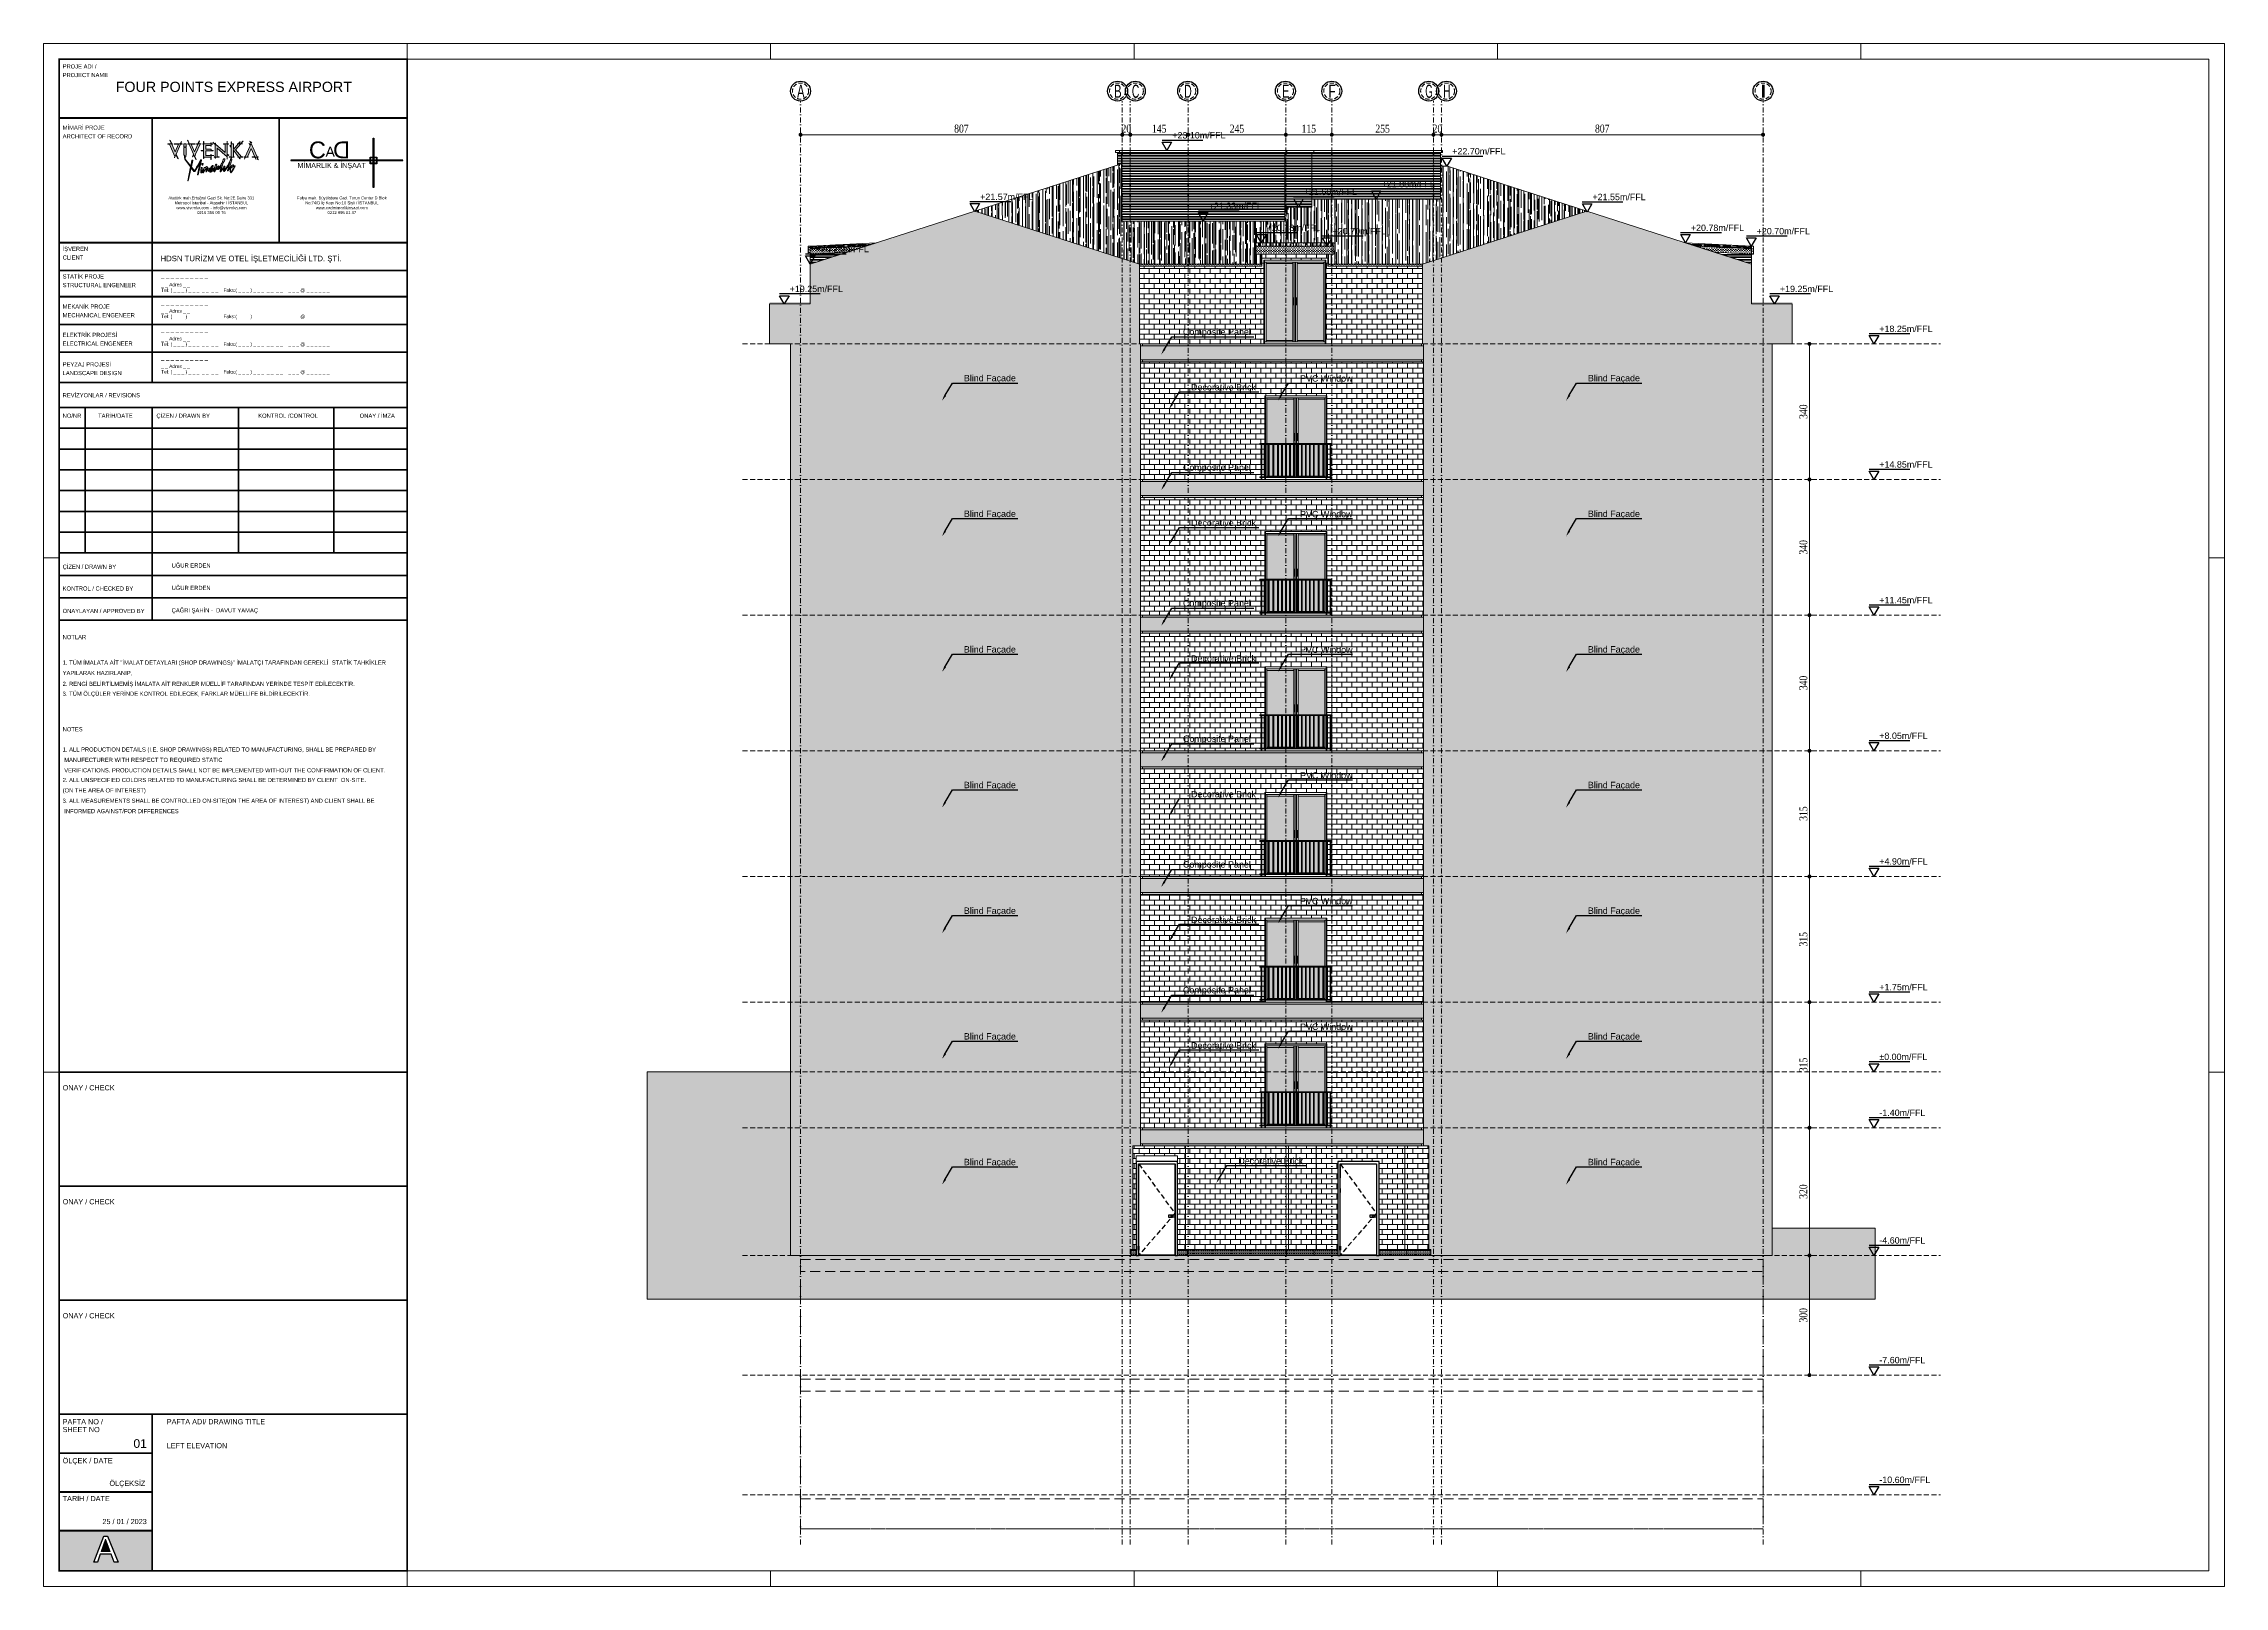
# Model space of a CAD drawing. Header units: millimetres. Extents: x 45909 to 130585, y -15988 to 8698.
# Drawn here: x 94277 to 99745, y 316 to 4183 of the extents above; entities that cross this region are included whole.
import ezdxf
from ezdxf import colors
from ezdxf.entities.mleader import LeaderData, LeaderLine
from ezdxf.enums import TextEntityAlignment as Align
from ezdxf.math import Vec2, Vec3

# ---------------------------------------------------------------- set-up
doc = ezdxf.new("R2010")
doc.units = ezdxf.units.MM
doc.set_wipeout_variables(frame=1)
for name, pattern in [('( Hidden )', [0.375, 0.25, -0.125]), ('DASHDOT2', [0.25, 0.125, -0.0625, 0, -0.0625]), ('DASHED', [19.05, 12.7, -6.35]), ('HIDDEN', [0.375, 0.25, -0.125]), ('HIDDENX2', [0.75, 0.5, -0.25])]:
    doc.linetypes.add(name, pattern=pattern)
doc.layers.get('Defpoints').update_dxf_attribs({"color": 151})
for name, color, linetype, lineweight in [('00 DOLAP', 7, 'Continuous', 5), ('0_YKA_layout', 11, 'Continuous', 18), ('_00_TT_FAÇADE BRICK', 240, 'Continuous', 0), ('_00_TT_FAÇADE COMPOSITE PANEL', 80, 'Continuous', 0), ('_00_TT_FAÇADE GENERAL', 220, 'Continuous', 0), ('_00_TT_ROOF LINE', 240, 'Continuous', 0), ('Aks balonu', 1, 'Continuous', 18), ('Aks numara', 1, 'Continuous', 13), ('pln-kapen', 142, 'Continuous', 15), ('tefrıs', 143, 'Continuous', 15), ('YAZI', 102, 'Continuous', 25), ('ölç', 63, 'Continuous', 20)]:
    doc.layers.add(name, color=color, linetype=linetype, lineweight=lineweight)
for name, color, linetype in [('0_V_Hidden', 9, 'HIDDEN'), ('28892-05-E-010$0$A000T7-Text', 7, 'Continuous'), ('4_V_Door', 21, 'Continuous'), ('6_V_Furniture_Stainless', 95, 'Continuous'), ('Aks', 13, 'DASHDOT2')]:
    doc.layers.add(name, color=color, linetype=linetype)
doc.styles.add('28892-05-E-010$0$Standard', font='simplex.shx')
doc.styles.add('antet', font='arial.ttf')
doc.styles.add('Ariel', font='arial.ttf')
doc.styles.add('PROJE', font='arial.ttf', dxfattribs={"width": 0.7, "height": 15})
doc.styles.add('RK-BODRUM KAT PLANI$0$Standard', font='arial.ttf')
doc.styles.get("Standard").update_dxf_attribs({"font": 'arial.ttf'})
doc.styles.add('TRS', font='times.ttf', dxfattribs={"width": 0.8})
doc.dimstyles.new('dış ölçü', dxfattribs={"dimtxt": 12, "dimasz": 5, "dimexe": 5, "dimexo": 35, "dimgap": 5, "dimtad": 1, "dimdec": 0, "dimdsep": 46, "dimtxsty": 'TRS', "dimblk": 'DOT', "dimcen": 0, "dimdle": 0.1, "dimclrd": 256, "dimclre": 256, "dimclrt": 73, "dimadec": 0, "dimazin": 0, "dimtfac": 0.3, "dimtdec": 0, "dimtix": 1, "dimtmove": 2, "dimatfit": 3, "dimldrblk": 'DOT', "dimfxl": 1, "dimfxlon": 1, "dimtolj": 1, "dimarcsym": 0})
pattern_1 = [(0, (-419393.9465, 1938.621), (0, 6.35), []), (0, (-419393.9465, 1941.796), (0, 6.35), [3.175, -1.5875])]
pattern_2 = [(0, (-420080.929, 1938.621), (0, 6.35), []), (0, (-420080.929, 1941.796), (0, 6.35), [3.175, -1.5875])]
pattern_3 = [(0, (-213059.288, 969.31), (0, 12.7), []), (90, (-213059.288, 969.31), (-25.4, 2e-15), [12.7, -12.7]), (90, (-213046.588, 969.31), (-25.4, 2e-15), [-12.7, 12.7])]
pattern_4 = [(0, (-213059.2883, 969.3105), (0, 6.35), []), (0, (-213059.2883, 972.4855), (0, 6.35), [3.175, -1.5875])]
pattern_5 = [(0, (-64317.5068, -9280.7017), (3.175, 3.175), [3.175, -3.175])]
pattern_6 = [(0, (-81127.13, -9380.702), (0, 25.4), []), (0, (-81127.13, -9368.002), (0, 25.4), [12.7, -6.35])]

msp = doc.modelspace()

# ---------------------------------------------------------------- texts
at = {"color": 7, "style": 'antet'}
for s, height, p in [('PROJE ADI /', 10.4161, (94324.34, 4120.61)), ('PROJECT NAME', 10.4161, (94324.34, 4098.91)), ('ARCHITECT OF RECORD', 10.4161, (94324.34, 3945.44)), ('MİMARİ PROJE', 10.4161, (94324.34, 3967.14)), ('İŞVEREN', 10.416, (94324.34, 3663.32)), ('CLIENT', 10.416, (94324.34, 3641.62)), ('STATİK PROJE ', 10.4161, (94324.34, 3594.08)), ('STRUCTURAL ENGENEER', 10.4161, (94324.34, 3572.38)), ('_ _ _ _ _ _ _ _ _ _', 10.4161, (94571.27, 3595.58)), ('MEKANİK PROJE', 10.4161, (94324.34, 3518.61)), ('MECHANICAL ENGENEER', 10.4161, (94324.34, 3496.91)), ('_ _ _ _ _ _ _ _ _ _', 10.4161, (94571.27, 3529.61)), ('ELEKTRİK PROJESİ', 10.4161, (94324.34, 3447.56)), ('_ _ _ _ _ _ _ _ _ _', 10.4161, (94571.27, 3460.17)), ('ELECTRICAL ENGENEER', 10.4161, (94324.34, 3425.86)), ('PEYZAJ PROJESİ', 10.4161, (94324.34, 3373.58)), ('LANDSCAPE DESIGN', 10.4161, (94324.34, 3351.88)), ('_ _ _ _ _ _ _ _ _ _', 10.4161, (94571.27, 3390.73)), ('REVİZYONLAR / REVISIONS', 10.4161, (94324.34, 3296.36)), ('NO/NR', 10.416, (94324.34, 3244.98)), ('TARİH/DATE', 10.416, (94413.23, 3244.98)), ('ÇİZEN / DRAWN BY', 10.4161, (94559.49, 3244.98)), ('KONTROL /CONTROL', 10.4161, (94814.79, 3244.98)), ('ONAY / İMZA', 10.4161, (95069.21, 3244.98)), ('ÇİZEN / DRAWN BY                                     ', 10.4161, (94324.34, 2866.39)), ('UĞUR ERDEN', 10.416, (94597.61, 2869.6)), ('KONTROL / CHECKED BY', 10.4161, (94324.34, 2811.89)), ('UĞUR ERDEN', 10.416, (94597.61, 2813.4)), ('ONAYLAYAN / APPROVED BY', 10.4161, (94324.34, 2755.69)), ('ÇAĞRI ŞAHİN -  DAVUT YAMAÇ', 10.4161, (94597.61, 2757.2)), ('ONAY / CHECK', 13.0202, (94324.34, 1559.22)), ('ONAY / CHECK', 13.0202, (94324.34, 1273.5)), ('ONAY / CHECK', 13.0202, (94324.34, 987.78)), ('SHEET NO', 13.02, (94324.34, 702.48)), ('PAFTA NO /', 13.02, (94324.34, 722.01)), ('PAFTA ADI/ DRAWING TITLE', 13.0202, (94585.38, 722.01)), ('LEFT ELEVATION', 13.0202, (94585.38, 662.19)), ('ÖLÇEK / DATE', 13.0202, (94324.34, 624.36)), ('ÖLÇEKSİZ', 13.02, (94441.68, 567.71)), ('TARİH / DATE', 13.0202, (94324.34, 529.45)), ('25 / 01 / 2023', 13.0202, (94424.1, 471.92))]:
    msp.add_text(s, height=height, dxfattribs=at).set_placement(p)
at = {"style": 'Ariel'}
for s, height, p in [('FOUR POINTS EXPRESS AIRPORT', 25.6119, (94457.38, 4061.72)), ('HDSN TURİZM VE OTEL İŞLETMECİLİĞİ LTD. ŞTİ.', 13.8837, (94569.83, 3637.4)), ('_ _ Adres _ _', 8.6801, (94571.27, 3574.49)), ('Tel: ( _ _ _ ) _ _ _  _ _  _ _    Faks:( _ _ _ ) _ _ _  _ _  _ _    _ _ _ @ _ _ _ _ _ _ ', 8.6801, (94571.3, 3560.71)), ('_ _ Adres _ _', 8.6801, (94571.27, 3508.53)), ('Tel: ( _ _ _ ) _ _ _  _ _  _ _    Faks:( _ _ _ ) _ _ _  _ _  _ _    _ _ _ @ _ _ _ _ _ _ ', 8.6801, (94571.3, 3494.74)), ('_ _ Adres _ _', 8.6801, (94571.27, 3439.08)), ('Tel: ( _ _ _ ) _ _ _  _ _  _ _    Faks:( _ _ _ ) _ _ _  _ _  _ _    _ _ _ @ _ _ _ _ _ _ ', 8.6801, (94571.3, 3425.3)), ('_ _ Adres _ _', 8.6801, (94571.27, 3369.64)), ('Tel: ( _ _ _ ) _ _ _  _ _  _ _    Faks:( _ _ _ ) _ _ _  _ _  _ _    _ _ _ @ _ _ _ _ _ _ ', 8.6801, (94571.3, 3355.86))]:
    msp.add_text(s, height=height, dxfattribs=at).set_placement(p)
msp.add_attdef('01', text='01', height=21.7).set_placement((94535.46, 663.08), align=Align.RIGHT)
at = {"layer": '00 DOLAP', "char_height": 7.378, "attachment_point": 1, "style": 'RK-BODRUM KAT PLANI$0$Standard'}
for s, insert in [('\\A1;\\pxqc;Atatürk mah.Ertuğrul Gazi Sk. No:2E Daire 331\\PMetropol İstanbul - Ataşehir / İSTANBUL\\Pwww.vivenka.com - info@vivenka.com \\P0216 356 00 76', (94576.12, 3799.9)), ('\\A1;\\pxqc;Fulya mah. Büyükdere Cad. Torun Center D Blok No:74/D İç Kapı No:10 Şişli / İSTANBUL\\Pwww.cadmimarlikinsaat.com\\P0212 995 01 47', (94903.24, 3799.9))]:
    msp.add_mtext_dynamic_manual_height_columns(s, width=242.4111, gutter_width=16.5, heights=[99.18], dxfattribs=dict(at, insert=insert))

# ---------------------------------------------------------------- blocks, each defined once
blk = doc.blocks.new('A$C55bae10a')
at = {"layer": 'pln-kapen', "true_color": 0x0390bf, "transparency": 33554457}
h = blk.add_hatch(color=142, dxfattribs=at)
h.dxf.hatch_style = 1
h.paths.add_polyline_path([(-83.4, 201.3), (-150.4, 201.3), (-150.4, 8.7), (-83.4, 8.7)])
h = blk.add_hatch(color=142, dxfattribs=at)
h.dxf.hatch_style = 1
h.paths.add_polyline_path([(-72.6, 8.7), (-5.6, 8.7), (-5.6, 201.3), (-72.6, 201.3)])
at = {"layer": 'pln-kapen'}
for points in [[(-156, 210), (0, 210), (0, 0), (-156, 0)], [(-156, 210), (-154.1, 210), (-154.1, 0), (-156, 0)], [(-154.1, 205), (-1.9, 205), (-1.9, 210), (-154.1, 210)], [(-150.4, 205), (-154.1, 205), (-154.1, 5), (-150.4, 5)], [(-83.4, 205), (-83.4, 201.3), (-150.4, 201.3), (-150.4, 205)], [(-83.4, 205), (-79.7, 205), (-79.7, 5), (-83.4, 5)], [(-79.7, 205), (-76.3, 205), (-76.3, 5), (-79.7, 5)], [(-76.3, 205), (-72.6, 205), (-72.6, 5), (-76.3, 5)], [(-72.6, 205), (-76.3, 205), (-76.3, 5), (-72.6, 5)], [(-72.6, 205), (-72.6, 201.3), (-5.6, 201.3), (-5.6, 205)], [(-5.6, 205), (-1.9, 205), (-1.9, 5), (-5.6, 5)], [(-1.9, 210), (0, 210), (0, 0), (-1.9, 0)], [(-82.6, 115), (-82.6, 98), (-80.6, 98), (-80.6, 115)], [(-75.5, 115), (-75.5, 98), (-73.5, 98), (-73.5, 115)], [(-154.1, 0), (-1.9, 0), (-1.9, 5), (-154.1, 5)], [(-83.4, 5), (-83.4, 8.7), (-150.4, 8.7), (-150.4, 5)], [(-72.6, 5), (-72.6, 8.7), (-5.6, 8.7), (-5.6, 5)]]:
    blk.add_lwpolyline(points, close=True, dxfattribs=at)
blk = doc.blocks.new('A$C109166d1')
at = {"layer": '_00_TT_FAÇADE BRICK', "transparency": 33554559}
h = blk.add_hatch(dxfattribs=at)
h.set_pattern_fill('AR-RROOF', color=240, scale=0.5, angle=90)
h.set_pattern_definition([(90, (-56811.412, -9275.702), (-12.7, 27.94), [190.5, -25.4, 63.5, -12.7]), (90, (-56817.762, -9258.81), (-16.891, -12.7), [38.1, -4.191, 76.2, -9.525]), (90, (-56822.207, -9269.352), (-8.509, 66.04), [101.6, -17.78, 50.8, -12.7])])
h.paths.add_polyline_path([(0, 200), (-236.6, 200), (-236.6, 224.8), (-221.6, 224.8), (-221.6, 253), (-417.6, 253), (-417.6, 224.8), (-402.6, 224.8), (-402.6, 200), (-709.5, 200), (-1122.2, 332.7), (-754.6, 450.8), (-754.6, 307.8), (-344.4, 307.8), (-344.4, 343), (-277.2, 343), (-277.2, 362.5), (45.7, 362.5), (45.7, 445), (63, 445), (412.7, 332.7)])
h = blk.add_hatch(dxfattribs=at)
h.set_pattern_fill('PLAST', color=252)
h.set_pattern_definition([(0, (-56811.412, -9275.702), (0, 6.35), []), (0, (-56811.412, -9274.908), (0, 6.35), []), (0, (-56811.412, -9274.114), (0, 6.35), [])])
h.paths.add_polyline_path([(-764.5, 480), (-764.5, 447.6), (-754.6, 450.8), (-754.6, 307.8), (-344.4, 307.8), (-344.4, 343), (-277.2, 343), (-277.2, 362.5), (45.7, 362.5), (45.7, 480)])
h = blk.add_hatch(dxfattribs=at)
h.set_pattern_fill('AR-RROOF', color=12, scale=0.2)
h.set_pattern_definition([(0, (-66935.869, -9275.7015), (11.176, 5.08), [76.2, -10.16, 25.4, -5.08]), (0, (-66929.1126, -9273.1615), (-5.08, 6.7564), [15.24, -1.6764, 30.48, -3.81]), (0, (-66933.329, -9271.3835), (26.416, 3.4036), [40.64, -7.112, 20.32, -5.08])])
h.paths.add_polyline_path([(-1534.9, 244.8), (-1534.9, 237.8), (-1395.8, 244.7), (-1369.9, 253)])
h = blk.add_hatch(dxfattribs=at)
h.set_pattern_fill('PLAST', color=252)
h.set_pattern_definition([(0, (-66935.869, -9275.7015), (0, 6.35), []), (0, (-66935.869, -9274.908), (0, 6.35), []), (0, (-66935.869, -9274.114), (0, 6.35), [])])
h.paths.add_polyline_path([(-1534.9, 224.8), (-1534.9, 200), (-1443.6, 229.4)])
h = blk.add_hatch(dxfattribs=at)
h.set_pattern_fill('BRICK', color=256, scale=2)
h.set_pattern_definition([(0, (-56811.412, -8775.702), (0, 12.7), []), (90, (-56811.412, -8775.702), (-25.4, 2e-15), [12.7, -12.7]), (90, (-56798.712, -8775.702), (-25.4, 2e-15), [-12.7, 12.7])])
h.paths.add_polyline_path([(-709.5, 0), (-709.5, 195), (-402.6, 195), (-402.6, 224.8), (-236.6, 224.8), (-236.6, 195), (0, 195), (0, 0), (-241.6, 0), (-241.6, 210), (-397.6, 210), (-397.6, 0)])
h = blk.add_hatch(dxfattribs=at)
h.set_pattern_fill('AR-RROOF', color=240, scale=0.5, angle=90)
h.set_pattern_definition([(90, (-64317.507, -9295.699), (-12.7, 27.94), [190.5, -25.4, 63.5, -12.7]), (90, (-64323.857, -9278.808), (-16.891, -12.7), [38.1, -4.191, 76.2, -9.525]), (90, (-64328.302, -9289.349), (-8.509, 66.04), [101.6, -17.78, 50.8, -12.7])])
h.paths.add_polyline_path([(-417.6, 244.8), (-221.6, 244.8), (-221.6, 253), (-417.6, 253)])
h = blk.add_hatch(dxfattribs=at)
h.set_pattern_fill('AR-RROOF', color=12, scale=0.2)
h.set_pattern_definition([(0, (-64301.665, -9275.7015), (11.176, 5.08), [76.2, -10.16, 25.4, -5.08]), (0, (-64294.9086, -9273.1615), (-5.08, 6.7564), [15.24, -1.6764, 30.48, -3.81]), (0, (-64299.125, -9271.3835), (26.416, 3.4036), [40.64, -7.112, 20.32, -5.08])])
h.paths.add_polyline_path([(825.2, 244.8), (825.2, 237.8), (686.1, 244.7), (660.2, 253)])
h = blk.add_hatch(dxfattribs=at)
h.set_pattern_fill('PLAST', color=252)
h.set_pattern_definition([(0, (-64301.665, -9275.7015), (0, 6.35), []), (0, (-64301.665, -9274.908), (0, 6.35), []), (0, (-64301.665, -9274.114), (0, 6.35), [])])
h.paths.add_polyline_path([(825.2, 224.8), (825.2, 200), (733.9, 229.4)])
at = {"layer": '_00_TT_ROOF LINE', "transparency": 33554559}
h = blk.add_hatch(dxfattribs=at)
h.set_pattern_fill('DASH', color=120)
h.set_pattern_definition([(0, (-66935.869, -9275.7015), (3.175, 3.175), [3.175, -3.175])])
h.paths.add_polyline_path([(-1534.9, 224.8), (-1539.9, 224.8), (-1539.9, 244.8), (-1534.9, 244.8)])
h = blk.add_hatch(dxfattribs=at)
h.set_pattern_fill('DASH', color=120)
h.set_pattern_definition([(0, (-66935.869, -9375.7015), (3.175, 3.175), [3.175, -3.175])])
h.paths.add_polyline_path([(-1534.9, 237.8), (-1534.9, 224.8), (-1443.6, 229.4), (-1395.8, 244.7)])
h = blk.add_hatch(dxfattribs=at)
h.set_pattern_fill('DASH', color=120)
h.set_pattern_definition([(0, (-64317.5068, -9295.6987), (3.175, 3.175), [3.175, -3.175])])
h.paths.add_polyline_path([(-417.6, 244.8), (-221.6, 244.8), (-221.6, 224.8), (-417.6, 224.8)])
h = blk.add_hatch(dxfattribs=at)
h.set_pattern_fill('DASH', color=120)
h.set_pattern_definition([(0, (-64301.665, -9375.7015), (3.175, 3.175), [3.175, -3.175])])
h.paths.add_polyline_path([(825.2, 237.8), (825.2, 224.8), (733.9, 229.4), (686.1, 244.7)])
h = blk.add_hatch(dxfattribs=at)
h.set_pattern_fill('DASH', color=120)
h.set_pattern_definition([(0, (-64301.665, -9275.7015), (3.175, 3.175), [3.175, -3.175])])
h.paths.add_polyline_path([(825.2, 224.8), (830.2, 224.8), (830.2, 244.8), (825.2, 244.8)])
h = blk.add_hatch(dxfattribs=at)
h.set_pattern_fill('DASH', color=120)
h.set_pattern_definition(pattern_5)
h.paths.add_polyline_path([(-709.5, 195), (-402.6, 195), (-402.6, 200), (-709.5, 200)])
h = blk.add_hatch(dxfattribs=at)
h.set_pattern_fill('DASH', color=120)
h.set_pattern_definition(pattern_5)
h.paths.add_polyline_path([(-236.6, 195), (0.2, 195), (0.2, 200), (-236.6, 200)])
at = {"layer": '_00_TT_FAÇADE BRICK'}
blk.add_lwpolyline([(-709.5, 0), (-709.5, 195), (-402.6, 195), (-402.6, 224.8), (-236.6, 224.8), (-236.6, 195), (0, 195), (0, 0), (-241.6, 0), (-241.6, 210), (-397.6, 210), (-397.6, 0)], close=True, dxfattribs=at)
at = {"layer": '_00_TT_ROOF LINE'}
for points in [[(0, 200), (-236.6, 200), (-236.6, 224.8), (-221.6, 224.8), (-221.6, 253), (-417.6, 253), (-417.6, 224.8), (-402.6, 224.8), (-402.6, 200), (-709.5, 200), (-1122.2, 332.7), (-754.6, 450.8), (-754.6, 307.8), (-344.4, 307.8), (-344.4, 343), (-277.2, 343), (-277.2, 362.5), (45.7, 362.5), (45.7, 445), (63, 445), (412.7, 332.7)], [(-1534.9, 224.8), (-1539.9, 224.8), (-1539.9, 244.8), (-1534.9, 244.8)], [(-1534.9, 244.8), (-1534.9, 237.8), (-1395.8, 244.7), (-1369.9, 253)], [(-1534.9, 237.8), (-1534.9, 224.8), (-1443.6, 229.4), (-1395.8, 244.7)], [(-417.6, 244.8), (-221.6, 244.8), (-221.6, 253), (-417.6, 253)], [(825.2, 244.8), (825.2, 237.8), (686.1, 244.7), (660.2, 253)], [(825.2, 237.8), (825.2, 224.8), (733.9, 229.4), (686.1, 244.7)], [(825.2, 224.8), (830.2, 224.8), (830.2, 244.8), (825.2, 244.8)]]:
    blk.add_lwpolyline(points, close=True, dxfattribs=at)
at = {"layer": '_00_TT_ROOF LINE', "color": 6}
for points in [[(-759.5, 485), (-759.5, 480), (-769.5, 480), (-769.5, 485)], [(-764.5, 480), (-764.5, 447.6), (-754.6, 450.8), (-754.6, 307.8), (-344.4, 307.8), (-344.4, 343), (-277.2, 343), (-277.2, 362.5), (45.7, 362.5), (45.7, 480)], [(-759.5, 485), (-759.5, 480), (-339.4, 480), (-339.4, 485)], [(-272.2, 485), (-272.2, 480), (-339.4, 480), (-339.4, 485)], [(-272.2, 485), (-272.2, 480), (50.7, 480), (50.7, 485)], [(-1534.9, 224.8), (-1534.9, 200), (-1443.6, 229.4)], [(825.2, 224.8), (825.2, 200), (733.9, 229.4)]]:
    blk.add_lwpolyline(points, close=True, dxfattribs=at)
for points in [[(-754.5, 480), (-754.6, 450.8)], [(-344.4, 343), (-344.4, 480)], [(-277.2, 480), (-277.2, 362.5)]]:
    blk.add_lwpolyline(points, dxfattribs=at)
at = {"layer": '_00_TT_ROOF LINE', "color": 2}
for points in [[(-1534.9, 244.8), (-1534.9, 224.8)], [(825.2, 244.8), (825.2, 224.8)]]:
    blk.add_lwpolyline(points, dxfattribs=at)
at = {"layer": '_00_TT_ROOF LINE', "color": 120}
for points in [[(-417.6, 244.8), (-221.6, 244.8), (-221.6, 224.8), (-417.6, 224.8)], [(-709.5, 195), (-402.6, 195), (-402.6, 200), (-709.5, 200)], [(-236.6, 195), (0.2, 195), (0.2, 200), (-236.6, 200)]]:
    blk.add_lwpolyline(points, close=True, dxfattribs=at)
at = {"layer": '_00_TT_ROOF LINE', "color": 2}
blk.add_blockref('A$C55bae10a', (-241.6, 0), dxfattribs=at)
blk = doc.blocks.new('A$Cdb86defa')
at = {"layer": '_00_TT_FAÇADE BRICK', "transparency": 33554559}
h = blk.add_hatch(dxfattribs=at)
h.set_pattern_fill('BRASS', color=251, scale=4)
h.set_pattern_definition(pattern_6)
h.paths.add_polyline_path([(875.2, 0), (877.6, 0), (877.6, -2114.9), (858.6, -2114.9), (858.6, -2375), (853.6, -2375), (853.6, -2390), (0, -2390), (0, -105), (-52.2, -105), (-52.2, 0), (49.8, 0), (49.8, 95), (462.5, 227.7), (875.2, 95)])
h = blk.add_hatch(dxfattribs=at)
h.set_pattern_fill('BRASS', color=251, scale=4)
h.set_pattern_definition(pattern_6)
edge = h.paths.add_edge_path()
edge.add_line((1587.3, 0), (1587.3, -2114.9))
edge.add_line((1587.3, -2114.9), (1601.3, -2114.9))
edge.add_line((1601.3, -2114.9), (1601.3, -2375))
edge.add_line((1601.3, -2375), (1606.3, -2375))
edge.add_line((1606.3, -2375), (1606.3, -2390))
edge.add_line((1606.3, -2390), (2462.1, -2390))
edge.add_line((2462.1, -2390), (2462.1, -105))
edge.add_line((2462.1, -105), (2512.1, -105))
edge.add_line((2512.1, -105), (2512.1, 0))
edge.add_line((2512.1, 0), (2410.1, 0))
edge.add_line((2410.1, 0), (2410.1, 95))
edge.add_line((2410.1, 95), (1997.4, 227.7))
edge.add_line((1997.4, 227.7), (1584.7, 95))
edge.add_line((1584.7, 95), (1584.7, -105))
edge.add_line((1584.7, -105), (1587.3, -105))
h = blk.add_hatch(dxfattribs=at)
h.set_pattern_fill('BRICK', color=256, scale=2)
h.set_pattern_definition(pattern_3)
h.paths.add_polyline_path([(877.6, -150), (877.6, -445), (1189.6, -445), (1189.6, -235), (1345.6, -235), (1345.6, -445), (1587.3, -445), (1587.3, -150)])
h = blk.add_hatch(dxfattribs=at)
h.set_pattern_fill('BRICK', color=256, scale=2)
h.set_pattern_definition(pattern_3)
h.paths.add_polyline_path([(877.6, -490), (877.6, -785), (1189.6, -785), (1189.6, -575), (1345.6, -575), (1345.6, -785), (1587.3, -785), (1587.3, -490)])
h = blk.add_hatch(dxfattribs=at)
h.set_pattern_fill('BRICK', color=256, scale=2)
h.set_pattern_definition(pattern_3)
h.paths.add_polyline_path([(877.6, -830), (877.6, -1125), (1189.6, -1125), (1189.6, -915), (1345.6, -915), (1345.6, -1125), (1587.3, -1125), (1587.3, -830)])
h = blk.add_hatch(dxfattribs=at)
h.set_pattern_fill('BRICK', color=256, scale=2)
h.set_pattern_definition(pattern_3)
h.paths.add_polyline_path([(877.6, -1170), (877.6, -1440), (1189.6, -1440), (1189.6, -1230), (1345.6, -1230), (1345.6, -1440), (1587.3, -1440), (1587.3, -1170)])
h = blk.add_hatch(dxfattribs=at)
h.set_pattern_fill('BRICK', color=256, scale=2)
h.set_pattern_definition(pattern_3)
h.paths.add_polyline_path([(877.6, -1485), (877.6, -1755), (1189.6, -1755), (1189.6, -1545), (1345.6, -1545), (1345.6, -1755), (1587.3, -1755), (1587.3, -1485)])
h = blk.add_hatch(dxfattribs=at)
h.set_pattern_fill('BRICK', color=256, scale=2)
h.set_pattern_definition(pattern_3)
h.paths.add_polyline_path([(877.6, -1800), (877.6, -2070), (1189.6, -2070), (1189.6, -1860), (1345.6, -1860), (1345.6, -2070), (1587.3, -2070), (1587.3, -1800)])
h = blk.add_hatch(dxfattribs=at)
h.set_pattern_fill('BRICK', color=256, scale=2)
h.set_pattern_definition(pattern_3)
h.paths.add_polyline_path([(867.1, -2140), (970.7, -2140), (970.7, -2375), (1372.4, -2375), (1372.4, -2154.3), (1476, -2154.3), (1476, -2375), (1601.3, -2375), (1601.3, -2114.9), (858.6, -2114.9), (858.6, -2375), (867.1, -2375)])
h = blk.add_hatch(dxfattribs=at)
h.set_pattern_fill('BRASS', color=30)
h.set_pattern_definition(pattern_1)
h.paths.add_polyline_path([(867.1, -2375), (853.6, -2375), (853.6, -2390), (867.1, -2390)])
h = blk.add_hatch(dxfattribs=at)
h.set_pattern_fill('BRASS', color=30)
h.set_pattern_definition(pattern_1)
h.paths.add_polyline_path([(970.7, -2375), (996.2, -2375), (996.2, -2390), (970.7, -2390)])
h = blk.add_hatch(dxfattribs=at)
h.set_pattern_fill('BRASS', color=30)
h.set_pattern_definition(pattern_4)
h.paths.add_polyline_path([(996.2, -2375), (1243.7, -2375), (1243.7, -2390), (996.2, -2390)])
h = blk.add_hatch(dxfattribs=at)
h.set_pattern_fill('BRASS', color=30)
h.set_pattern_definition(pattern_4)
h.paths.add_polyline_path([(1313.7, -2375), (1243.7, -2375), (1243.7, -2390), (1313.7, -2390)])
h = blk.add_hatch(dxfattribs=at)
h.set_pattern_fill('BRASS', color=30)
h.set_pattern_definition(pattern_4)
h.paths.add_polyline_path([(1313.7, -2375), (1372.4, -2375), (1372.4, -2390), (1313.7, -2390)])
h = blk.add_hatch(dxfattribs=at)
h.set_pattern_fill('BRASS', color=30)
h.set_pattern_definition(pattern_2)
h.paths.add_polyline_path([(1476, -2375), (1546.1, -2375), (1546.1, -2390), (1476, -2390)])
h = blk.add_hatch(dxfattribs=at)
h.set_pattern_fill('BRASS', color=30)
h.set_pattern_definition(pattern_2)
h.paths.add_polyline_path([(1606.3, -2375), (1546.1, -2375), (1546.1, -2390), (1606.3, -2390)])
at = {"layer": '_00_TT_FAÇADE BRICK'}
for points in [[(875.2, -105), (877.6, -105), (877.6, -2114.9), (858.6, -2114.9), (858.6, -2375), (853.6, -2375), (853.6, -2390), (0, -2390), (0, -105), (-52.2, -105), (-52.2, -5), (49.8, -5), (49.8, 95), (462.5, 227.7), (875.2, 95)], [(1587.3, -105), (1587.3, -2114.9), (1601.3, -2114.9), (1601.3, -2375), (1606.3, -2375), (1606.3, -2390), (2462.1, -2390), (2462.1, -105), (2512.1, -105), (2512.1, -5), (2410.1, -5), (2410.1, 95), (1997.4, 227.7), (1584.7, 95), (1584.7, -105)], [(877.6, -150), (877.6, -445), (1189.6, -445), (1189.6, -235), (1345.6, -235), (1345.6, -445), (1587.3, -445), (1587.3, -150)], [(877.6, -490), (877.6, -785), (1189.6, -785), (1189.6, -575), (1345.6, -575), (1345.6, -785), (1587.3, -785), (1587.3, -490)], [(877.6, -830), (877.6, -1125), (1189.6, -1125), (1189.6, -915), (1345.6, -915), (1345.6, -1125), (1587.3, -1125), (1587.3, -830)], [(877.6, -1170), (877.6, -1440), (1189.6, -1440), (1189.6, -1230), (1345.6, -1230), (1345.6, -1440), (1587.3, -1440), (1587.3, -1170)], [(877.6, -1485), (877.6, -1755), (1189.6, -1755), (1189.6, -1545), (1345.6, -1545), (1345.6, -1755), (1587.3, -1755), (1587.3, -1485)], [(877.6, -1800), (877.6, -2070), (1189.6, -2070), (1189.6, -1860), (1345.6, -1860), (1345.6, -2070), (1587.3, -2070), (1587.3, -1800)], [(867.1, -2140), (970.7, -2140), (970.7, -2375), (1372.4, -2375), (1372.4, -2154.3), (1476, -2154.3), (1476, -2375), (1601.3, -2375), (1601.3, -2114.9), (858.6, -2114.9), (858.6, -2375), (867.1, -2375)]]:
    blk.add_lwpolyline(points, close=True, dxfattribs=at)
for points in [[(991.2, -2114.9), (991.2, -2375)], [(1248.7, -2375), (1248.7, -2114.9)], [(1318.7, -2114.9), (1318.7, -2375)], [(1541.1, -2375), (1541.1, -2114.9)]]:
    blk.add_lwpolyline(points, dxfattribs=at)
at = {"layer": '_00_TT_FAÇADE BRICK', "color": 30}
for points in [[(867.1, -2375), (853.6, -2375), (853.6, -2390), (867.1, -2390)], [(970.7, -2375), (996.2, -2375), (996.2, -2390), (970.7, -2390)], [(996.2, -2375), (1243.7, -2375), (1243.7, -2390), (996.2, -2390)], [(1313.7, -2375), (1243.7, -2375), (1243.7, -2390), (1313.7, -2390)], [(1313.7, -2375), (1372.4, -2375), (1372.4, -2390), (1313.7, -2390)], [(1476, -2375), (1546.1, -2375), (1546.1, -2390), (1476, -2390)], [(1606.3, -2375), (1546.1, -2375), (1546.1, -2390), (1606.3, -2390)]]:
    blk.add_lwpolyline(points, close=True, dxfattribs=at)
at = {"layer": '_00_TT_ROOF LINE', "color": 4}
blk.add_blockref('A$C109166d1', (1584.7, -105), dxfattribs=at)
blk = doc.blocks.new('*U55')
for p, q in [((-10500, 8820), (-10500, 8910)), ((-8400, 8820), (-8400, 8910)), ((-6300, 8820), (-6300, 8910)), ((-4200, 8820), (-4200, 8910)), ((-2100, 8910), (-2100, 90)), ((-2100, 8820), (-2100, 8910)), ((-12510, 90), (-12510, 8820)), ((-12510, 8820), (-90, 8820)), ((-90, 8820), (-90, 90)), ((-12510, 5940), (-12600, 5940)), ((-90, 5940), (0, 5940)), ((-12510, 2970), (-12600, 2970)), ((-90, 2970), (0, 2970)), ((-90, 90), (-12510, 90)), ((-10500, 0), (-10500, 90)), ((-8400, 0), (-8400, 90)), ((-6300, 0), (-6300, 90)), ((-4200, 0), (-4200, 90)), ((-2100, 0), (-2100, 90))]:
    blk.add_line(p, q)
blk.add_lwpolyline([(-12600, 0), (-12600, 8910), (0, 8910), (0, 0)], close=True)
blk = doc.blocks.new('NOTLAR')
at = {"color": 7, "style": 'antet'}
for s, p in [('NOTLAR ', (0, 0)), ('1. TÜM İMALATA AİT "İMALAT DETAYLARI (SHOP DRAWINGS)" İMALATÇI TARAFINDAN GEREKLİ  STATİK TAHKİKLER ', (0, -14.7)), ('YAPILARAK HAZIRLANIP, ', (0, -20.7)), ('2. RENGİ BELİRTİLMEMİŞ İMALATA AİT RENKLER MÜELLİF TARAFINDAN YERİNDE TESPİT EDİLECEKTİR.', (0, -27)), ('3. TÜM ÖLÇÜLER YERİNDE KONTROL EDİLECEK, FARKLAR MÜELLİFE BİLDİRİLECEKTİR.', (0, -32.7)), ('NOTES', (0, -53.2)), ('1. ALL PRODUCTION DETAILS (I.E. SHOP DRAWINGS) RELATED TO MANUFACTURING, SHALL BE PREPARED BY', (0, -64.9)), (' VERIFICATIONS. PRODUCTION DETAILS SHALL NOT BE IMPLEMENTED WITHOUT THE CONFIRMATION OF CLIENT. ', (0, -76.9)), (' MANUFECTURER WITH RESPECT TO REQUIRED STATIC', (0, -70.9)), ('2. ALL UNSPECIFIED COLORS RELATED TO MANUFACTURING SHALL BE DETERMINED BY CLIENT  ON-SITE.', (0, -82.5)), ('(ON THE AREA OF INTEREST)', (0, -88.5)), ('3. ALL MEASUREMENTS SHALL BE CONTROLLED ON-SITE(ON THE AREA OF INTEREST) AND CLIENT SHALL BE ', (0, -94.5)), (' INFORMED AGAINST/FOR DIFFERENCES', (0, -100.5))]:
    blk.add_text(s, height=2.4, dxfattribs=at).set_placement(p)
blk = doc.blocks.new('gggg')
at = {"true_color": 0xf66b12}
h = blk.add_hatch(color=30, dxfattribs=at)
h.dxf.hatch_style = 1
h.paths.add_polyline_path([(5304, 2769), (5285, 2732), (5253, 2675), (5233, 2640), (5209, 2599), (5137, 2683), (5171, 2822, 0.963624), (5146, 2824), (5122, 2702), (5001, 2851), (4994, 2851), (4994, 2850), (5118, 2684), (5057, 2377, 0.968379), (5065, 2378), (5133, 2665), (5195, 2583, 0.574979), (5213, 2585), (5324, 2762), (5276, 2508, 0.978875), (5284, 2509), (5362, 2828, 0.839046), (5338, 2834)])
h.paths.add_polyline_path([(5397, 2747, 0.832365), (5371, 2751), (5370, 2731, 0.612785), (5389, 2727)])
h = blk.add_hatch(color=30, dxfattribs=at)
h.dxf.hatch_style = 1
h.paths.add_polyline_path([(5530, 2654, 0.247264), (5509, 2652), (5507, 2650), (5502, 2646), (5497, 2640), (5492, 2633), (5487, 2626), (5479, 2610), (5475, 2604), (5475, 2604), (5477, 2610), (5481, 2625), (5485, 2636), (5492, 2662), (5493, 2669, 0.722179), (5464, 2684), (5459, 2680), (5447, 2664, 0.713371), (5423, 2665), (5419, 2654), (5413, 2643), (5400, 2624), (5388, 2605), (5376, 2590), (5367, 2577), (5360, 2569), (5360, 2569), (5360, 2576), (5360, 2581), (5361, 2586), (5363, 2596), (5365, 2608), (5368, 2619), (5372, 2632), (5377, 2647), (5379, 2656, 0.92452), (5354, 2660), (5349, 2616), (5347, 2597), (5346, 2584), (5346, 2570), (5347, 2563, 0.713973), (5366, 2557), (5373, 2566), (5383, 2580), (5397, 2599), (5409, 2617), (5410, 2618), (5400, 2584), (5393, 2557, 0.871193), (5403, 2555), (5407, 2563), (5411, 2572), (5417, 2581), (5422, 2590), (5430, 2602), (5436, 2610), (5440, 2617), (5444, 2622), (5448, 2627), (5453, 2634), (5460, 2643), (5465, 2650), (5469, 2654), (5469, 2647), (5469, 2636), (5468, 2627), (5467, 2612), (5464, 2598), (5461, 2582), (5460, 2577, 0.868968), (5466, 2575), (5473, 2585), (5477, 2590), (5480, 2595), (5484, 2599), (5488, 2603), (5490, 2606), (5492, 2608), (5495, 2611), (5497, 2613), (5502, 2617), (5506, 2621), (5513, 2626), (5515, 2628), (5516, 2629), (5516, 2616), (5515, 2597), (5515, 2593, 0.789943), (5530, 2589), (5535, 2595), (5539, 2600), (5543, 2606), (5548, 2613), (5549, 2615), (5550, 2616), (5548, 2607), (5547, 2604), (5547, 2597), (5546, 2593), (5546, 2584, 0.759036), (5573, 2572), (5576, 2576), (5579, 2579), (5582, 2583), (5586, 2590), (5589, 2595), (5592, 2602), (5594, 2605), (5596, 2607), (5596, 2605), (5597, 2602), (5598, 2598), (5600, 2593), (5601, 2591), (5604, 2588, 0.547378), (5615, 2592), (5617, 2595), (5618, 2598), (5619, 2600), (5620, 2603), (5625, 2612), (5631, 2624), (5633, 2628), (5641, 2641), (5646, 2650), (5651, 2659), (5654, 2665), (5655, 2666), (5655, 2665), (5650, 2644), (5647, 2630), (5645, 2619), (5644, 2613), (5642, 2603), (5641, 2598), (5641, 2595), (5640, 2591), (5640, 2588), (5640, 2583), (5639, 2576), (5640, 2574, 0.639793), (5651, 2575), (5652, 2578), (5654, 2581), (5656, 2584), (5658, 2588), (5661, 2592), (5664, 2597), (5666, 2600), (5670, 2606), (5672, 2609), (5676, 2614), (5680, 2619), (5682, 2622), (5685, 2625), (5688, 2628), (5693, 2635), (5697, 2638), (5700, 2641), (5702, 2644), (5706, 2648), (5710, 2652), (5712, 2654), (5715, 2657), (5716, 2658), (5716, 2655), (5715, 2650), (5715, 2645), (5715, 2637, 0.481563), (5732, 2628), (5737, 2630), (5742, 2633), (5750, 2640), (5757, 2648), (5765, 2658), (5769, 2665), (5779, 2679), (5779, 2681), (5779, 2683), (5786, 2694), (5790, 2700), (5795, 2706), (5797, 2710), (5798, 2713), (5799, 2713), (5798, 2706), (5791, 2678), (5786, 2652), (5779, 2618), (5775, 2597), (5773, 2581, 0.789705), (5782, 2577), (5790, 2584), (5795, 2588), (5801, 2595), (5808, 2603), (5820, 2616), (5827, 2623), (5835, 2633), (5840, 2640), (5845, 2647), (5849, 2652), (5850, 2654), (5851, 2655), (5851, 2654), (5849, 2637), (5848, 2622), (5847, 2617), (5848, 2601), (5848, 2597), (5848, 2594, 0.101488), (5851, 2587, 0.592857), (5868, 2587), (5875, 2597), (5881, 2604), (5887, 2614), (5891, 2619), (5895, 2625), (5902, 2634), (5906, 2641), (5910, 2647), (5916, 2655), (5920, 2661), (5926, 2669), (5933, 2680), (5938, 2686), (5939, 2688), (5939, 2690), (5940, 2690), (5944, 2696), (5948, 2703), (5954, 2715), (5959, 2723), (5965, 2737), (5972, 2751), (5975, 2757), (5981, 2772), (5988, 2788), (5990, 2792), (5990, 2792), (5988, 2786), (5960, 2689), (5956, 2676), (5937, 2602, 0.5799), (5946, 2598), (5947, 2600), (5950, 2604), (5952, 2607), (5956, 2613), (5966, 2626), (5987, 2649), (6000, 2663), (6006, 2669), (6009, 2671), (6011, 2673), (6014, 2676), (6022, 2682), (6022, 2682), (6010, 2670), (5997, 2658), (5991, 2652, 0.325297), (5988, 2647), (5992, 2607), (5994, 2598), (5995, 2588), (5997, 2580), (5999, 2571), (6000, 2567), (6001, 2564), (6004, 2559, 0.487532), (6018, 2558), (6024, 2564), (6029, 2572), (6033, 2577), (6038, 2585), (6046, 2597), (6051, 2606), (6055, 2614), (6059, 2620), (6065, 2630), (6072, 2643), (6079, 2656), (6092, 2680), (6101, 2698, 0.933881), (6091, 2701), (6082, 2684), (6066, 2655), (6048, 2621), (6046, 2617), (6041, 2609), (6039, 2606), (6033, 2595), (6024, 2581), (6021, 2576), (6017, 2571), (6013, 2566), (6012, 2566), (6012, 2565), (6010, 2568), (6009, 2573), (6007, 2579), (6006, 2584), (6003, 2604), (6001, 2630), (6000, 2646), (6045, 2681), (6058, 2692), (6067, 2701), (6071, 2707), (6072, 2709, 0.610085), (6057, 2726), (6050, 2724), (6045, 2722), (6040, 2719), (6033, 2714), (6026, 2709), (6021, 2704), (6016, 2699), (6010, 2691), (6007, 2688), (6000, 2681), (5992, 2670), (5982, 2658), (5976, 2651), (5964, 2636), (5961, 2632), (5960, 2632), (5962, 2638), (5970, 2658), (5976, 2673), (5999, 2741), (6014, 2786), (6023, 2816), (6029, 2837), (6030, 2843), (6030, 2850, 0.649423), (6004, 2854, 0.09637), (6000, 2839), (5998, 2831), (5994, 2824), (5979, 2789), (5973, 2777), (5967, 2765), (5957, 2745), (5954, 2738), (5952, 2735), (5948, 2727), (5943, 2716), (5931, 2697), (5929, 2696), (5928, 2695), (5902, 2655), (5895, 2644), (5892, 2640), (5889, 2636), (5881, 2623), (5876, 2617), (5872, 2611), (5866, 2603), (5863, 2599), (5861, 2598), (5862, 2607), (5863, 2619), (5865, 2626), (5866, 2633), (5868, 2644), (5871, 2652), (5873, 2661), (5875, 2667), (5879, 2679), (5880, 2684), (5881, 2687, 0.814092), (5856, 2691), (5854, 2678), (5846, 2666), (5841, 2658), (5832, 2646), (5825, 2638), (5819, 2631), (5813, 2623), (5805, 2615), (5798, 2607), (5793, 2602), (5791, 2599), (5789, 2598), (5789, 2598), (5791, 2604), (5800, 2637), (5818, 2699), (5833, 2748), (5839, 2771), (5869, 2818), (5875, 2829), (5878, 2837), (5879, 2841, 0.749493), (5851, 2858), (5847, 2854), (5842, 2847), (5837, 2836), (5827, 2812), (5823, 2801), (5815, 2775), (5812, 2770), (5808, 2763), (5806, 2759), (5803, 2754), (5802, 2752), (5801, 2750), (5799, 2748), (5796, 2743), (5795, 2741), (5794, 2738), (5791, 2734), (5789, 2730), (5787, 2726), (5784, 2721), (5783, 2718), (5782, 2716), (5780, 2713), (5778, 2708), (5776, 2705), (5775, 2703), (5773, 2700), (5771, 2694), (5770, 2691), (5768, 2686), (5767, 2685), (5766, 2684), (5764, 2679), (5762, 2675), (5760, 2671), (5757, 2664), (5752, 2657), (5750, 2655), (5746, 2650), (5743, 2647), (5741, 2644), (5738, 2642), (5735, 2640), (5732, 2638), (5728, 2637), (5728, 2637), (5727, 2638), (5727, 2639), (5727, 2642), (5728, 2645), (5729, 2648), (5730, 2652), (5731, 2655), (5734, 2661), (5736, 2665), (5737, 2669), (5739, 2673), (5742, 2677), (5749, 2686, 0.925642), (5729, 2701), (5725, 2697), (5723, 2695), (5719, 2691), (5713, 2685), (5709, 2681), (5705, 2677), (5701, 2672), (5698, 2670), (5696, 2667), (5693, 2664), (5690, 2660), (5686, 2655), (5683, 2651), (5682, 2650), (5678, 2646), (5676, 2643), (5674, 2639), (5671, 2636), (5669, 2632), (5666, 2628), (5661, 2621), (5661, 2622), (5661, 2623), (5663, 2627), (5664, 2633), (5667, 2642), (5676, 2667), (5681, 2685), (5689, 2707), (5696, 2726, 0.869378), (5675, 2736), (5670, 2725), (5660, 2706), (5652, 2690), (5645, 2675), (5638, 2664), (5628, 2646), (5622, 2636), (5619, 2630), (5614, 2622), (5613, 2620), (5613, 2621), (5613, 2626), (5614, 2632), (5614, 2639), (5615, 2648, 0.87141), (5593, 2648), (5591, 2638), (5588, 2628), (5584, 2618), (5581, 2609), (5578, 2601), (5574, 2594), (5571, 2589), (5570, 2587), (5568, 2584), (5565, 2581), (5563, 2579), (5560, 2577), (5559, 2578), (5559, 2580), (5558, 2582), (5558, 2585), (5558, 2590), (5559, 2595), (5560, 2600), (5560, 2604), (5561, 2609), (5563, 2615), (5565, 2621), (5568, 2629), (5573, 2641), (5578, 2650), (5581, 2655), (5582, 2657), (5586, 2663), (5587, 2665), (5589, 2667), (5591, 2671), (5595, 2676), (5602, 2682), (5607, 2686), (5612, 2689, 1.307331), (5600, 2709), (5598, 2708), (5595, 2706), (5591, 2702), (5587, 2697), (5583, 2692), (5580, 2689), (5577, 2685), (5574, 2680), (5572, 2676), (5569, 2670), (5564, 2660), (5561, 2653), (5554, 2641), (5550, 2634), (5545, 2626), (5540, 2619), (5534, 2610), (5531, 2606), (5530, 2606), (5531, 2607), (5533, 2612), (5536, 2620), (5538, 2627), (5538, 2630, 0.114782), (5539, 2641, 0.293234)])
at = {"color": 30, "true_color": 0xf66b12}
for p, q in [((5371, 2751), (5370, 2731)), ((5397, 2747), (5389, 2727))]:
    blk.add_line(p, q, dxfattribs=at)
for points in [[(5001, 2851), (4994, 2851), (4994, 2850), (5118, 2684)], [(5147, 2826), (5122, 2702), (5001, 2851)], [(5118, 2684), (5057, 2377)], [(5065, 2375), (5133, 2665)], [(5133, 2665), (5195, 2583)], [(5338, 2834), (5304, 2769), (5285, 2732), (5253, 2675), (5233, 2640), (5209, 2599), (5137, 2683), (5171, 2822)], [(5213, 2585), (5324, 2762), (5276, 2508)], [(5284, 2509), (5362, 2828)]]:
    blk.add_lwpolyline(points, dxfattribs=at)
blk.add_lwpolyline([(5546, 2584, 0.759036), (5573, 2572), (5576, 2576), (5579, 2579), (5582, 2583), (5586, 2590), (5589, 2595), (5592, 2602), (5594, 2605), (5595, 2607), (5596, 2607), (5596, 2605), (5597, 2602), (5598, 2598), (5600, 2593), (5601, 2591), (5604, 2588, 0.547378), (5615, 2592), (5617, 2595), (5618, 2598), (5619, 2600), (5620, 2603), (5625, 2612), (5631, 2624), (5633, 2628), (5641, 2641), (5646, 2650), (5651, 2659), (5654, 2665), (5654, 2665), (5655, 2665), (5655, 2665), (5650, 2644), (5647, 2630), (5645, 2619), (5644, 2613), (5642, 2603), (5641, 2598), (5641, 2595), (5640, 2591), (5640, 2588), (5640, 2583), (5639, 2576), (5640, 2574, 0.590818), (5651, 2574), (5652, 2578), (5654, 2581), (5656, 2584), (5658, 2588), (5661, 2592), (5664, 2597), (5666, 2600), (5670, 2606), (5672, 2609), (5676, 2614), (5680, 2619), (5682, 2622), (5685, 2625), (5688, 2628), (5693, 2635), (5697, 2638), (5700, 2641), (5702, 2644), (5706, 2648), (5710, 2652), (5712, 2654), (5715, 2657), (5716, 2658), (5716, 2658), (5716, 2655), (5715, 2650), (5715, 2645), (5715, 2637, 0.477993), (5731, 2628), (5737, 2630), (5742, 2633), (5750, 2640), (5757, 2648), (5765, 2658), (5769, 2665), (5779, 2679), (5779, 2681), (5779, 2683), (5786, 2694), (5790, 2700), (5795, 2706), (5797, 2710), (5798, 2713), (5799, 2713), (5799, 2713), (5798, 2706), (5791, 2678), (5786, 2652), (5779, 2618), (5775, 2597), (5773, 2581, 0.829698), (5782, 2577), (5790, 2584), (5795, 2588), (5801, 2595), (5808, 2603), (5820, 2616), (5827, 2623), (5835, 2633), (5840, 2640), (5845, 2647), (5849, 2652), (5850, 2654), (5851, 2655), (5851, 2655), (5851, 2654), (5849, 2637), (5848, 2622), (5847, 2617), (5848, 2601), (5848, 2597), (5848, 2594, 0.101488), (5851, 2587, 0.592857), (5868, 2587), (5875, 2597), (5881, 2604), (5887, 2614), (5891, 2619), (5895, 2625), (5902, 2634), (5906, 2641), (5910, 2647), (5916, 2655), (5920, 2661), (5926, 2669), (5933, 2680), (5938, 2686), (5939, 2688), (5939, 2690), (5940, 2690), (5944, 2696), (5948, 2703), (5954, 2715), (5959, 2723), (5965, 2737), (5972, 2751), (5975, 2757), (5981, 2772), (5988, 2788), (5990, 2792), (5990, 2792), (5988, 2786), (5960, 2689), (5956, 2676), (5937, 2602, 0.5799), (5946, 2598), (5947, 2600), (5950, 2604), (5952, 2607), (5956, 2613), (5966, 2626), (5987, 2649), (6000, 2663), (6006, 2669), (6009, 2671), (6011, 2673), (6014, 2676), (6022, 2682), (6022, 2682), (6010, 2670), (5997, 2658), (5991, 2652, 0.325297), (5988, 2647), (5992, 2607), (5994, 2598), (5995, 2588), (5997, 2580), (5999, 2571), (6000, 2567), (6001, 2564), (6004, 2559, 0.45513), (6017, 2557), (6024, 2564), (6029, 2572), (6033, 2577), (6038, 2585), (6046, 2597), (6051, 2606), (6055, 2614), (6059, 2620), (6065, 2630), (6072, 2643), (6079, 2656), (6092, 2680), (6101, 2698, 0.933881), (6091, 2701), (6082, 2684), (6066, 2655), (6048, 2621), (6046, 2617), (6041, 2609), (6039, 2606), (6033, 2595), (6024, 2581), (6021, 2576), (6017, 2571), (6013, 2566), (6012, 2566), (6012, 2566), (6012, 2566), (6010, 2568), (6009, 2573), (6007, 2579), (6006, 2584), (6003, 2604), (6001, 2630), (6000, 2646), (6045, 2681), (6058, 2692), (6067, 2701), (6071, 2707), (6072, 2709, 0.592906), (6058, 2726), (6050, 2724), (6045, 2722), (6040, 2719), (6033, 2714), (6026, 2709), (6021, 2704), (6016, 2699), (6010, 2691), (6007, 2688), (6000, 2681), (5992, 2670), (5982, 2658), (5976, 2651), (5964, 2636), (5961, 2632), (5960, 2632), (5962, 2638), (5970, 2658), (5976, 2673), (5999, 2741), (6014, 2786), (6023, 2816), (6029, 2837), (6030, 2843), (6030, 2850, 0.649423), (6004, 2854, 0.09637), (6000, 2839), (5998, 2831), (5994, 2824), (5979, 2789), (5973, 2777), (5967, 2765), (5957, 2745), (5954, 2738), (5952, 2735), (5948, 2727), (5943, 2716), (5931, 2697), (5929, 2696), (5928, 2695), (5902, 2655), (5895, 2644), (5892, 2640), (5889, 2636), (5881, 2623), (5876, 2617), (5872, 2611), (5866, 2603), (5863, 2599), (5862, 2599), (5861, 2599), (5862, 2607), (5863, 2619), (5865, 2626), (5866, 2633), (5868, 2644), (5871, 2652), (5873, 2661), (5875, 2667), (5879, 2679), (5880, 2684), (5881, 2687, 0.814092), (5856, 2691), (5854, 2678), (5846, 2666), (5841, 2658), (5832, 2646), (5825, 2638), (5819, 2631), (5813, 2623), (5805, 2615), (5798, 2607), (5793, 2602), (5791, 2599), (5789, 2598), (5789, 2598), (5791, 2604), (5800, 2637), (5818, 2699), (5833, 2748), (5839, 2771), (5869, 2818), (5875, 2829), (5878, 2837), (5879, 2841, 0.727547), (5852, 2858), (5847, 2854), (5842, 2847), (5837, 2836), (5827, 2812), (5823, 2801), (5815, 2775), (5812, 2770), (5808, 2763), (5806, 2759), (5803, 2754), (5802, 2752), (5801, 2750), (5799, 2748), (5796, 2743), (5795, 2741), (5794, 2738), (5791, 2734), (5789, 2730), (5787, 2726), (5784, 2721), (5783, 2718), (5782, 2716), (5780, 2713), (5778, 2708), (5776, 2705), (5775, 2703), (5773, 2700), (5771, 2694), (5770, 2691), (5768, 2686), (5768, 2686), (5767, 2685), (5766, 2684), (5764, 2679), (5762, 2675), (5760, 2671), (5757, 2664), (5752, 2657), (5750, 2655), (5746, 2650), (5743, 2647), (5741, 2644), (5738, 2642), (5735, 2640), (5732, 2638), (5730, 2637), (5728, 2637), (5728, 2637), (5727, 2638), (5727, 2639), (5727, 2642), (5728, 2645), (5729, 2648), (5730, 2652), (5731, 2655), (5734, 2661), (5736, 2665), (5737, 2669), (5739, 2673), (5742, 2677), (5749, 2686, 0.925642), (5729, 2701), (5725, 2697), (5723, 2695), (5719, 2691), (5713, 2685), (5709, 2681), (5705, 2677), (5701, 2672), (5698, 2670), (5696, 2667), (5693, 2664), (5690, 2660), (5686, 2655), (5683, 2651), (5682, 2650), (5678, 2646), (5676, 2643), (5674, 2639), (5671, 2636), (5669, 2632), (5666, 2628), (5662, 2621), (5661, 2621), (5661, 2622), (5661, 2623), (5663, 2627), (5664, 2633), (5667, 2642), (5676, 2667), (5681, 2685), (5689, 2707), (5696, 2726, 0.869378), (5675, 2736), (5670, 2725), (5660, 2706), (5652, 2690), (5645, 2675), (5638, 2664), (5628, 2646), (5622, 2636), (5619, 2630), (5614, 2622), (5613, 2620), (5613, 2621), (5613, 2626), (5614, 2632), (5614, 2639), (5615, 2648, 0.87141), (5593, 2648), (5591, 2638), (5588, 2628), (5584, 2618), (5581, 2609), (5578, 2601), (5574, 2594), (5571, 2589), (5570, 2587), (5568, 2584), (5565, 2581), (5563, 2579), (5560, 2577), (5559, 2577), (5559, 2578), (5559, 2580), (5558, 2582), (5558, 2585), (5558, 2590), (5559, 2595), (5560, 2600), (5560, 2604), (5561, 2609), (5563, 2615), (5565, 2621), (5568, 2629), (5573, 2641), (5578, 2650), (5581, 2655), (5582, 2657), (5586, 2663), (5587, 2665), (5589, 2667), (5591, 2671), (5595, 2676), (5602, 2682), (5607, 2686), (5612, 2689, 1.307331), (5600, 2709), (5598, 2708), (5595, 2706), (5591, 2702), (5587, 2697), (5583, 2692), (5580, 2689), (5577, 2685), (5574, 2680), (5572, 2676), (5569, 2670), (5564, 2660), (5561, 2653), (5554, 2641), (5550, 2634), (5545, 2626), (5540, 2619), (5534, 2610), (5531, 2606), (5530, 2606), (5531, 2607), (5533, 2612), (5536, 2620), (5538, 2627), (5538, 2630, 0.114782), (5539, 2641, 0.293234), (5530, 2654, 0.230323), (5510, 2652), (5507, 2650), (5502, 2646), (5497, 2640), (5492, 2633), (5487, 2626), (5479, 2610), (5475, 2604), (5475, 2604), (5477, 2610), (5481, 2625), (5485, 2636), (5492, 2662), (5493, 2669, 0.708695), (5464, 2685), (5459, 2680), (5447, 2664, 0.713371), (5423, 2665), (5419, 2654), (5413, 2643), (5400, 2624), (5388, 2605), (5376, 2590), (5367, 2577), (5360, 2569), (5360, 2569), (5360, 2576), (5360, 2581), (5361, 2586), (5363, 2596), (5365, 2608), (5368, 2619), (5372, 2632), (5377, 2647), (5379, 2656, 0.92452), (5354, 2660), (5349, 2616), (5347, 2597), (5346, 2584), (5346, 2570), (5347, 2563, 0.713973), (5366, 2557), (5373, 2566), (5383, 2580), (5397, 2599), (5409, 2617), (5409, 2617), (5409, 2618), (5409, 2617), (5400, 2584), (5393, 2557, 0.780983), (5403, 2554), (5407, 2563), (5411, 2572), (5417, 2581), (5422, 2590), (5430, 2602), (5436, 2610), (5440, 2617), (5444, 2622), (5448, 2627), (5453, 2634), (5460, 2643), (5465, 2650), (5469, 2654), (5469, 2647), (5469, 2636), (5468, 2627), (5467, 2612), (5464, 2598), (5461, 2582), (5460, 2577, 0.868968), (5466, 2575), (5473, 2585), (5477, 2590), (5480, 2595), (5484, 2599), (5488, 2603), (5490, 2606), (5492, 2608), (5495, 2611), (5497, 2613), (5502, 2617), (5506, 2621), (5513, 2626), (5515, 2628), (5516, 2629), (5516, 2616), (5515, 2597), (5515, 2593, 0.789943), (5530, 2589), (5535, 2595), (5539, 2600), (5543, 2606), (5548, 2613), (5549, 2615), (5550, 2615), (5550, 2615), (5548, 2607), (5547, 2604), (5547, 2597), (5546, 2593)], format="xyb", close=True, dxfattribs=at)
for centre, radius, start, end in [((5158, 2823), 12.1, 356.6789, 165.019), ((5203, 2589), 10.6, 216.3464, 337.2836), ((5280, 2508), 3.75, 183.4809, 1.0344), ((5349, 2829), 12.4, 356.2711, 156.2639), ((5381, 2734), 10.8, 194.4439, 320.4413), ((5384, 2747), 13.1, 0, 159.0913), ((5061, 2377), 4.15, 191.3757, 325.6347)]:
    blk.add_arc(centre, radius, start, end, dxfattribs=at)
blk = doc.blocks.new('vivenka')
h = blk.add_hatch(color=256)
h.dxf.hatch_style = 1
h.paths.add_polyline_path([(28912, -2262), (28912, -2251), (28910, -2251), (28910, -2260), (28885, -2240), (28883, -2242), (28910, -2264), (28910, -2395), (28898, -2395), (28898, -2398), (28909, -2398), (28909, -2408), (28912, -2408), (28912, -2398), (28950, -2398), (28950, -2395), (28929, -2395), (28929, -2303), (29033, -2393), (29033, -2416), (29035, -2416), (29035, -2368), (29049, -2379), (29050, -2377), (29035, -2364), (29035, -2260), (29047, -2260), (29047, -2257), (29035, -2257), (29035, -2229), (29032, -2229), (29032, -2257), (28996, -2257), (28996, -2260), (29014, -2260), (29014, -2348)])
h.paths.add_polyline_path([(29077, -2395), (29056, -2395), (29056, -2398), (29077, -2398), (29077, -2407), (29080, -2407), (29080, -2398), (29107, -2398), (29107, -2395), (29099, -2395), (29099, -2325), (29153, -2395), (29145, -2395), (29145, -2398), (29156, -2398), (29167, -2413), (29169, -2412), (29159, -2398), (29197, -2398), (29197, -2395), (29182, -2395), (29122, -2320), (29175, -2259), (29192, -2259), (29192, -2257), (29178, -2257), (29200, -2231), (29198, -2229), (29174, -2257), (29154, -2257), (29169, -2240), (29166, -2238), (29150, -2257), (29137, -2257), (29137, -2259), (29148, -2259), (29099, -2316), (29099, -2257), (29079, -2257), (29079, -2237), (29077, -2237), (29077, -2291), (29064, -2274), (29061, -2276), (29077, -2296)])
h.paths.add_polyline_path([(29222, -2395), (29210, -2395), (29210, -2398), (29221, -2398), (29213, -2416), (29215, -2417), (29224, -2398), (29253, -2398), (29253, -2395), (29245, -2395), (29283, -2306), (29321, -2395), (29293, -2395), (29293, -2398), (29324, -2398), (29332, -2418), (29335, -2417), (29327, -2398), (29343, -2398), (29354, -2423), (29356, -2422), (29346, -2398), (29356, -2398), (29356, -2395), (29345, -2395), (29285, -2255), (29291, -2242), (29288, -2241), (29283, -2253), (29274, -2231), (29271, -2232), (29282, -2255), (29274, -2275), (29264, -2252), (29262, -2254), (29272, -2278)])
h.paths.add_polyline_path([(28810, -2312), (28810, -2276), (28864, -2276), (28864, -2282), (28866, -2282), (28866, -2260), (28883, -2260), (28883, -2257), (28866, -2257), (28866, -2246), (28864, -2246), (28864, -2257), (28791, -2257), (28791, -2235), (28788, -2235), (28788, -2257), (28780, -2257), (28780, -2260), (28788, -2260), (28788, -2328), (28762, -2328), (28762, -2331), (28788, -2331), (28788, -2412), (28791, -2412), (28791, -2398), (28864, -2398), (28864, -2420), (28867, -2420), (28867, -2381), (28896, -2381), (28896, -2378), (28866, -2378), (28866, -2368), (28864, -2368), (28864, -2378), (28810, -2378), (28810, -2331), (28886, -2331), (28886, -2329), (28866, -2329), (28866, -2312)])
h.paths.add_polyline_path([(28751, -2260), (28764, -2259), (28764, -2257), (28733, -2257), (28745, -2229), (28742, -2228), (28729, -2257), (28713, -2257), (28713, -2260), (28728, -2260), (28694, -2340), (28659, -2260), (28701, -2260), (28701, -2257), (28639, -2257), (28624, -2221), (28621, -2222), (28636, -2257), (28625, -2257), (28625, -2260), (28636, -2260), (28682, -2367), (28671, -2393), (28674, -2394), (28684, -2370), (28706, -2422), (28709, -2421), (28695, -2390), (28705, -2367)])
h.paths.add_polyline_path([(28605, -2297), (28600, -2297), (28600, -2288), (28605, -2288), (28605, -2257), (28582, -2257), (28582, -2288), (28588, -2288), (28588, -2297), (28582, -2297), (28582, -2377), (28587, -2377), (28587, -2394), (28590, -2394), (28590, -2407), (28592, -2407), (28592, -2418), (28596, -2418), (28596, -2407), (28597, -2407), (28597, -2394), (28601, -2394), (28601, -2377), (28605, -2377)])
h.paths.add_polyline_path([(28548, -2260), (28565, -2260), (28565, -2257), (28549, -2257), (28558, -2235), (28556, -2234), (28545, -2257), (28481, -2257), (28481, -2260), (28525, -2260), (28490, -2340), (28456, -2260), (28465, -2260), (28465, -2257), (28455, -2257), (28439, -2221), (28437, -2222), (28452, -2257), (28414, -2257), (28414, -2260), (28432, -2260), (28489, -2390), (28483, -2402), (28486, -2403), (28500, -2370), (28519, -2413), (28521, -2412), (28502, -2367)])
for p, q in [((28414, -2260), (28414, -2257)), ((28621, -2222), (28624, -2221)), ((28636, -2257), (28621, -2222)), ((28624, -2221), (28639, -2257)), ((28625, -2257), (28636, -2257)), ((28625, -2257), (28625, -2260)), ((28636, -2260), (28625, -2260)), ((28682, -2367), (28636, -2260)), ((28639, -2257), (28701, -2257)), ((28701, -2260), (28659, -2260)), ((28659, -2260), (28694, -2340)), ((28694, -2340), (28728, -2260)), ((28701, -2257), (28701, -2260)), ((28751, -2260), (28705, -2367)), ((28713, -2260), (28713, -2257)), ((28713, -2257), (28729, -2257)), ((28728, -2260), (28713, -2260)), ((28729, -2257), (28742, -2228)), ((28745, -2229), (28733, -2257)), ((28733, -2257), (28764, -2257)), ((28742, -2228), (28745, -2229)), ((28764, -2259), (28751, -2260)), ((28764, -2257), (28764, -2259)), ((28706, -2422), (28684, -2370)), ((28705, -2367), (28695, -2390)), ((28695, -2390), (28709, -2421)), ((28709, -2421), (28706, -2422))]:
    blk.add_line(p, q)
for points in [[(28414, -2257), (28452, -2257), (28437, -2222), (28439, -2221), (28455, -2257), (28465, -2257), (28465, -2260), (28456, -2260), (28490, -2340), (28525, -2260), (28481, -2260), (28481, -2257), (28545, -2257), (28556, -2234), (28558, -2235), (28549, -2257), (28565, -2257), (28565, -2260), (28548, -2260), (28502, -2367), (28521, -2412), (28519, -2413), (28500, -2370), (28486, -2403), (28483, -2402), (28489, -2390), (28432, -2260), (28414, -2260), (28414, -2260)], [(28582, -2257), (28605, -2257), (28605, -2288), (28600, -2288), (28600, -2297), (28605, -2297), (28605, -2377), (28601, -2377), (28601, -2394), (28597, -2394), (28597, -2407), (28596, -2407), (28596, -2418), (28592, -2418)], [(28605, -2257), (28582, -2257), (28582, -2288), (28588, -2288), (28588, -2297), (28582, -2297), (28582, -2377), (28587, -2377), (28587, -2394), (28590, -2394), (28590, -2407), (28592, -2407), (28592, -2418), (28596, -2418)], [(28788, -2412), (28791, -2412), (28791, -2398), (28864, -2398), (28864, -2420), (28867, -2420), (28867, -2381), (28896, -2381), (28896, -2378), (28866, -2378), (28866, -2368), (28864, -2368), (28864, -2378), (28810, -2378), (28810, -2331), (28886, -2331), (28886, -2329), (28866, -2329), (28866, -2312), (28810, -2312), (28810, -2276), (28864, -2276), (28864, -2282), (28866, -2282), (28866, -2260), (28883, -2260), (28883, -2257), (28866, -2257), (28866, -2246), (28864, -2246), (28864, -2257), (28791, -2257), (28791, -2235), (28788, -2235), (28788, -2257), (28780, -2257), (28780, -2260), (28788, -2260), (28788, -2328), (28762, -2328), (28762, -2331), (28788, -2331), (28788, -2412)], [(28912, -2398), (28950, -2398), (28950, -2395), (28929, -2395), (28929, -2303), (29033, -2393), (29033, -2416), (29035, -2416), (29035, -2368), (29049, -2379), (29050, -2377), (29035, -2364), (29035, -2260), (29047, -2260), (29047, -2257), (29035, -2257), (29035, -2229), (29032, -2229), (29032, -2257), (28996, -2257), (28996, -2260), (29014, -2260), (29014, -2348), (28912, -2262), (28912, -2251), (28910, -2251), (28910, -2260), (28885, -2240), (28883, -2242), (28910, -2264), (28910, -2395), (28898, -2395), (28898, -2398), (28909, -2398), (28909, -2408), (28912, -2408), (28912, -2398)], [(29080, -2398), (29107, -2398), (29107, -2395), (29099, -2395), (29099, -2325), (29153, -2395), (29145, -2395), (29145, -2398), (29156, -2398), (29167, -2413), (29169, -2412), (29159, -2398), (29197, -2398), (29197, -2395), (29182, -2395), (29122, -2320), (29175, -2259), (29192, -2259), (29192, -2257), (29178, -2257), (29200, -2231), (29198, -2229), (29174, -2257), (29154, -2257), (29169, -2240), (29166, -2238), (29150, -2257), (29137, -2257), (29137, -2259), (29148, -2259), (29099, -2316), (29099, -2257), (29079, -2257), (29079, -2237), (29077, -2237), (29077, -2291), (29064, -2274), (29061, -2276), (29077, -2296), (29077, -2395), (29056, -2395), (29056, -2398), (29077, -2398), (29077, -2407), (29080, -2407), (29080, -2398)], [(29224, -2398), (29253, -2398), (29253, -2395), (29245, -2395), (29283, -2306), (29321, -2395), (29293, -2395), (29293, -2398), (29324, -2398), (29332, -2418), (29335, -2417), (29327, -2398), (29343, -2398), (29354, -2423), (29356, -2422), (29346, -2398), (29356, -2398), (29356, -2395), (29345, -2395), (29285, -2255), (29291, -2242), (29288, -2241), (29283, -2253), (29274, -2231), (29271, -2232), (29282, -2255), (29274, -2275), (29264, -2252), (29262, -2254), (29272, -2278), (29222, -2395), (29210, -2395), (29210, -2398), (29221, -2398), (29213, -2416), (29215, -2417), (29224, -2398)], [(28682, -2367), (28671, -2393), (28674, -2394), (28684, -2370)]]:
    blk.add_lwpolyline(points)
blk = doc.blocks.new('logo')
blk.add_blockref('vivenka', (0, 0))
at = {"color": 4, "xscale": 0.4725, "yscale": 0.4725, "zscale": 0.4725}
blk.add_blockref('gggg', (26233, -3766), dxfattribs=at)
blk = doc.blocks.new('LOGO-CAD')
at = {"layer": 'YAZI'}
h = blk.add_hatch(color=0, dxfattribs=at)
h.dxf.hatch_style = 1
h.paths.add_polyline_path([(1993, 7641), (2009, 7641), (2009, 6171), (1992, 6171)])
h = blk.add_hatch(color=0, dxfattribs=at)
h.dxf.hatch_style = 1
h.paths.add_polyline_path([(1899, 7079), (1899, 6986), (1914, 6986), (1914, 7064), (1992, 7064), (1992, 7079)])
h.paths.add_polyline_path([(2009, 7079), (2009, 7064), (2087, 7064), (2087, 6986), (2102, 6986), (2102, 7079)])
h.paths.add_polyline_path([(2102, 6986), (2087, 6986), (2087, 6971), (2102, 6971)])
h.paths.add_polyline_path([(2102, 6971), (2087, 6971), (2087, 6892), (2009, 6892), (2009, 6877), (2102, 6877)])
h.paths.add_polyline_path([(2087, 6971), (2087, 6986), (2009, 6986), (2009, 6971)])
h.paths.add_polyline_path([(1992, 6971), (1992, 6986), (1914, 6986), (1914, 6971)])
h.paths.add_polyline_path([(1899, 6971), (1914, 6971), (1914, 6986), (1899, 6986)])
h.paths.add_polyline_path([(1914, 6971), (1899, 6971), (1899, 6877), (1992, 6877), (1992, 6892), (1914, 6892)])
h.paths.add_polyline_path([(2877, 6971), (2877, 6986), (2102, 6986), (2102, 6971)])
h.paths.add_polyline_path([(1899, 6971), (1899, 6986), (-454, 6986), (-454, 6971)])
at = {"layer": 'YAZI', "color": 0}
for points in [[(1993, 7641), (2009, 7641), (2009, 6171), (1992, 6171)], [(-454, 6986), (-454, 6971), (2877, 6971), (2877, 6986)], [(1899, 7079), (2102, 7079), (2102, 6877), (1899, 6877)], [(1914, 7064), (2087, 7064), (2087, 6892), (1914, 6892)]]:
    blk.add_lwpolyline(points, close=True, dxfattribs=at)
at = {"layer": 'YAZI', "color": 0, "attachment_point": 1}
for s, insert, char_height in [('C', (86, 7540), 500), ('A', (578, 7385), 300), ('MİMARLIK & İNŞAAT', (-252, 6905), 150)]:
    blk.add_mtext_dynamic_manual_height_columns(s, width=471484.97, gutter_width=2500, heights=[0], dxfattribs=dict(at, insert=insert, char_height=char_height))
at = {"layer": 'YAZI', "color": 0, "insert": (1306, 7040), "char_height": 500, "attachment_point": 1, "rotation": 180}
blk.add_mtext_dynamic_manual_height_columns('D', width=471484.97, gutter_width=2500, heights=[0], dxfattribs=at)
blk = doc.blocks.new('A$C3bc03cf1')
at = {"layer": 'pln-kapen', "true_color": 0x0390bf, "transparency": 33554457}
h = blk.add_hatch(color=142, dxfattribs=at)
h.dxf.hatch_style = 1
h.paths.add_polyline_path([(-83.4, 201.3), (-150.4, 201.3), (-150.4, 8.7), (-83.4, 8.7)])
h = blk.add_hatch(color=142, dxfattribs=at)
h.dxf.hatch_style = 1
h.paths.add_polyline_path([(-72.6, 8.7), (-5.6, 8.7), (-5.6, 201.3), (-72.6, 201.3)])
at = {"layer": 'pln-kapen'}
for points in [[(0, 210), (-156, 210), (-156, 0), (0, 0)], [(-154.1, 210), (-156, 210), (-156, 0), (-154.1, 0)], [(-1.9, 205), (-154.1, 205), (-154.1, 210), (-1.9, 210)], [(-150.4, 205), (-154.1, 205), (-154.1, 5), (-150.4, 5)], [(-83.4, 205), (-83.4, 201.3), (-150.4, 201.3), (-150.4, 205)], [(-79.7, 205), (-83.4, 205), (-83.4, 5), (-79.7, 5)], [(-83.4, 205), (-79.7, 205), (-79.7, 5), (-83.4, 5)], [(-76.3, 205), (-79.7, 205), (-79.7, 5), (-76.3, 5)], [(-72.6, 205), (-76.3, 205), (-76.3, 5), (-72.6, 5)], [(-72.6, 205), (-72.6, 201.3), (-5.6, 201.3), (-5.6, 205)], [(-5.6, 205), (-1.9, 205), (-1.9, 5), (-5.6, 5)], [(0, 210), (-1.9, 210), (-1.9, 0), (0, 0)], [(-80.5, 115), (-80.5, 98), (-82.5, 98), (-82.5, 115)], [(-73.4, 115), (-73.4, 98), (-75.4, 98), (-75.4, 115)], [(-1.9, 0), (-154.1, 0), (-154.1, 5), (-1.9, 5)], [(-83.4, 5), (-83.4, 8.7), (-150.4, 8.7), (-150.4, 5)], [(-72.6, 5), (-72.6, 8.7), (-5.6, 8.7), (-5.6, 5)]]:
    blk.add_lwpolyline(points, close=True, dxfattribs=at)
blk = doc.blocks.new('A$C203d2ffc')
at = {"color": 8}
blk.add_wipeout([(-177.8, 88), (2.9, 88), (2.9, 90), (-177.8, 90)], dxfattribs=at).dxf.layer = 'tefrıs'
blk.add_wipeout([(-174.9, 6.7), (-172.9, 6.7), (-172.9, 88), (-174.9, 88)], dxfattribs=at).dxf.layer = 'tefrıs'
blk.add_wipeout([(-166.9, 6.7), (-164.9, 6.7), (-164.9, 88), (-166.9, 88)], dxfattribs=at).dxf.layer = 'tefrıs'
blk.add_wipeout([(-156.9, 6.7), (-154.9, 6.7), (-154.9, 88), (-156.9, 88)], dxfattribs=at).dxf.layer = 'tefrıs'
blk.add_wipeout([(-145.3, 6.7), (-143.3, 6.7), (-143.3, 88), (-145.3, 88)], dxfattribs=at).dxf.layer = 'tefrıs'
blk.add_wipeout([(-133.5, 6.7), (-131.5, 6.7), (-131.5, 88), (-133.5, 88)], dxfattribs=at).dxf.layer = 'tefrıs'
blk.add_wipeout([(-123.5, 6.7), (-121.5, 6.7), (-121.5, 88), (-123.5, 88)], dxfattribs=at).dxf.layer = 'tefrıs'
blk.add_wipeout([(-113.5, 6.7), (-111.5, 6.7), (-111.5, 88), (-113.5, 88)], dxfattribs=at).dxf.layer = 'tefrıs'
blk.add_wipeout([(-103.5, 6.7), (-101.5, 6.7), (-101.5, 88), (-103.5, 88)], dxfattribs=at).dxf.layer = 'tefrıs'
blk.add_wipeout([(-93.5, 6.7), (-91.5, 6.7), (-91.5, 88), (-93.5, 88)], dxfattribs=at).dxf.layer = 'tefrıs'
blk.add_wipeout([(-83.5, 6.7), (-81.5, 6.7), (-81.5, 88), (-83.5, 88)], dxfattribs=at).dxf.layer = 'tefrıs'
blk.add_wipeout([(-73.5, 6.7), (-71.5, 6.7), (-71.5, 88), (-73.5, 88)], dxfattribs=at).dxf.layer = 'tefrıs'
blk.add_wipeout([(-63.5, 6.7), (-61.5, 6.7), (-61.5, 88), (-63.5, 88)], dxfattribs=at).dxf.layer = 'tefrıs'
blk.add_wipeout([(-53.5, 6.7), (-51.5, 6.7), (-51.5, 88), (-53.5, 88)], dxfattribs=at).dxf.layer = 'tefrıs'
blk.add_wipeout([(-43.5, 6.7), (-41.5, 6.7), (-41.5, 88), (-43.5, 88)], dxfattribs=at).dxf.layer = 'tefrıs'
blk.add_wipeout([(-31.7, 6.7), (-29.7, 6.7), (-29.7, 88), (-31.7, 88)], dxfattribs=at).dxf.layer = 'tefrıs'
blk.add_wipeout([(-20.2, 6.7), (-18.2, 6.7), (-18.2, 88), (-20.2, 88)], dxfattribs=at).dxf.layer = 'tefrıs'
blk.add_wipeout([(-10.2, 6.7), (-8.2, 6.7), (-8.2, 88), (-10.2, 88)], dxfattribs=at).dxf.layer = 'tefrıs'
blk.add_wipeout([(-2.2, 6.7), (-0.2, 6.7), (-0.2, 88), (-2.2, 88)], dxfattribs=at).dxf.layer = 'tefrıs'
at = {"layer": 'tefrıs', "color": 8}
blk.add_lwpolyline([(-177.8, 88), (2.9, 88), (2.9, 90), (-177.8, 90)], close=True, dxfattribs=at)
at = {"color": 8}
blk.add_wipeout([(-177.8, 4.7), (2.9, 4.7), (2.9, 6.7), (-177.8, 6.7)], dxfattribs=at).dxf.layer = 'tefrıs'
at = {"layer": 'tefrıs', "color": 8}
for points in [[(-145.3, 6.7), (-143.3, 6.7), (-143.3, 88), (-145.3, 88)], [(-133.5, 6.7), (-131.5, 6.7), (-131.5, 88), (-133.5, 88)], [(-123.5, 6.7), (-121.5, 6.7), (-121.5, 88), (-123.5, 88)], [(-113.5, 6.7), (-111.5, 6.7), (-111.5, 88), (-113.5, 88)], [(-103.5, 6.7), (-101.5, 6.7), (-101.5, 88), (-103.5, 88)], [(-93.5, 6.7), (-91.5, 6.7), (-91.5, 88), (-93.5, 88)], [(-83.5, 6.7), (-81.5, 6.7), (-81.5, 88), (-83.5, 88)], [(-73.5, 6.7), (-71.5, 6.7), (-71.5, 88), (-73.5, 88)], [(-63.5, 6.7), (-61.5, 6.7), (-61.5, 88), (-63.5, 88)], [(-53.5, 6.7), (-51.5, 6.7), (-51.5, 88), (-53.5, 88)], [(-43.5, 6.7), (-41.5, 6.7), (-41.5, 88), (-43.5, 88)], [(-31.7, 6.7), (-29.7, 6.7), (-29.7, 88), (-31.7, 88)]]:
    blk.add_lwpolyline(points, close=True, dxfattribs=at)
at = {"color": 8}
for points in [[(-174.9, 4.7), (-172.9, 4.7), (-172.9, 0), (-174.9, 0)], [(0, 4.7), (-2, 4.7), (-2, 0), (0, 0)]]:
    blk.add_wipeout(points, dxfattribs=at).dxf.layer = 'tefrıs'
at = {"layer": 'tefrıs', "color": 8}
for points in [[(-174.9, 6.7), (-172.9, 6.7), (-172.9, 88), (-174.9, 88)], [(-166.9, 6.7), (-164.9, 6.7), (-164.9, 88), (-166.9, 88)], [(-156.9, 6.7), (-154.9, 6.7), (-154.9, 88), (-156.9, 88)], [(-20.2, 6.7), (-18.2, 6.7), (-18.2, 88), (-20.2, 88)], [(-10.2, 6.7), (-8.2, 6.7), (-8.2, 88), (-10.2, 88)], [(-2.2, 6.7), (-0.2, 6.7), (-0.2, 88), (-2.2, 88)], [(-177.8, 4.7), (2.9, 4.7), (2.9, 6.7), (-177.8, 6.7)], [(-174.9, 4.7), (-172.9, 4.7), (-172.9, 0), (-174.9, 0)], [(0, 4.7), (-2, 4.7), (-2, 0), (0, 0)]]:
    blk.add_lwpolyline(points, close=True, dxfattribs=at)
blk = doc.blocks.new('A$C6449917f')
at = {"layer": '_00_TT_FAÇADE COMPOSITE PANEL'}
blk.add_blockref('A$C3bc03cf1', (0, -210), dxfattribs=at)
blk.add_blockref('A$C203d2ffc', (9.3, -210), dxfattribs=at)
blk = doc.blocks.new('_Dot')
at = {"layer": 'ölç', "color": 0, "lineweight": -2}
blk.add_line((-0.5, 0), (-1, 0), dxfattribs=at)
at = {"layer": 'ölç', "color": 0, "const_width": 0.5}
blk.add_lwpolyline([(-0.25, 0, 1), (0.25, 0, 1)], format="xyb", close=True, dxfattribs=at)
blk = doc.blocks.new('*D2257')
at = {"layer": '_00_TT_FAÇADE GENERAL', "lineweight": -2, "transparency": 16777216}
for p, q in [((2674.2, 0), (2680.2, 0)), ((2675.2, -10), (2675.2, -330)), ((2674.2, -340), (2680.2, -340))]:
    blk.add_line(p, q, dxfattribs=at)
at = {"layer": 'Defpoints', "color": 0, "transparency": 16777216}
for p in [(2580.8, 0), (2580.8, -340), (2675.2, -340)]:
    blk.add_point(p, dxfattribs=at)
at = {"layer": '_00_TT_FAÇADE GENERAL', "lineweight": -2, "transparency": 16777216, "xscale": 10, "yscale": 10, "zscale": 10}
for p, rotation in [((2675.2, 0), 90), ((2675.2, -340), 270)]:
    blk.add_blockref('_Dot', p, dxfattribs=dict(at, rotation=rotation))
at = {"layer": '_00_TT_FAÇADE GENERAL', "color": 73, "transparency": 16777216, "insert": (2660.1, -170), "char_height": 20, "attachment_point": 5, "rotation": 90, "style": 'TRS'}
blk.add_mtext('\\A1;340', dxfattribs=at)
blk = doc.blocks.new('*D2258')
at = {"layer": '_00_TT_FAÇADE GENERAL', "lineweight": -2, "transparency": 16777216}
for p, q in [((2674.2, -340), (2680.2, -340)), ((2675.2, -350), (2675.2, -670)), ((2674.2, -680), (2680.2, -680))]:
    blk.add_line(p, q, dxfattribs=at)
at = {"layer": 'Defpoints', "color": 0, "transparency": 16777216}
for p in [(2580.8, -340), (2580.8, -680), (2675.2, -680)]:
    blk.add_point(p, dxfattribs=at)
at = {"layer": '_00_TT_FAÇADE GENERAL', "lineweight": -2, "transparency": 16777216, "xscale": 10, "yscale": 10, "zscale": 10}
for p, rotation in [((2675.2, -340), 90), ((2675.2, -680), 270)]:
    blk.add_blockref('_Dot', p, dxfattribs=dict(at, rotation=rotation))
at = {"layer": '_00_TT_FAÇADE GENERAL', "color": 73, "transparency": 16777216, "insert": (2660.1, -510), "char_height": 20, "attachment_point": 5, "rotation": 90, "style": 'TRS'}
blk.add_mtext('\\A1;340', dxfattribs=at)
blk = doc.blocks.new('*D2259')
at = {"layer": '_00_TT_FAÇADE GENERAL', "lineweight": -2, "transparency": 16777216}
for p, q in [((2674.2, -680), (2680.2, -680)), ((2675.2, -690), (2675.2, -1010)), ((2674.2, -1020), (2680.2, -1020))]:
    blk.add_line(p, q, dxfattribs=at)
at = {"layer": 'Defpoints', "color": 0, "transparency": 16777216}
for p in [(2580.8, -680), (2580.8, -1020), (2675.2, -1020)]:
    blk.add_point(p, dxfattribs=at)
at = {"layer": '_00_TT_FAÇADE GENERAL', "lineweight": -2, "transparency": 16777216, "xscale": 10, "yscale": 10, "zscale": 10}
for p, rotation in [((2675.2, -680), 90), ((2675.2, -1020), 270)]:
    blk.add_blockref('_Dot', p, dxfattribs=dict(at, rotation=rotation))
at = {"layer": '_00_TT_FAÇADE GENERAL', "color": 73, "transparency": 16777216, "insert": (2660.1, -850), "char_height": 20, "attachment_point": 5, "rotation": 90, "style": 'TRS'}
blk.add_mtext('\\A1;340', dxfattribs=at)
blk = doc.blocks.new('*D2260')
at = {"layer": '_00_TT_FAÇADE GENERAL', "lineweight": -2, "transparency": 16777216}
for p, q in [((2674.2, -1020), (2680.2, -1020)), ((2675.2, -1030), (2675.2, -1325)), ((2674.2, -1335), (2680.2, -1335))]:
    blk.add_line(p, q, dxfattribs=at)
at = {"layer": 'Defpoints', "color": 0, "transparency": 16777216}
for p in [(2580.8, -1020), (2580.8, -1335), (2675.2, -1335)]:
    blk.add_point(p, dxfattribs=at)
at = {"layer": '_00_TT_FAÇADE GENERAL', "lineweight": -2, "transparency": 16777216, "xscale": 10, "yscale": 10, "zscale": 10}
for p, rotation in [((2675.2, -1020), 90), ((2675.2, -1335), 270)]:
    blk.add_blockref('_Dot', p, dxfattribs=dict(at, rotation=rotation))
at = {"layer": '_00_TT_FAÇADE GENERAL', "color": 73, "transparency": 16777216, "insert": (2660.1, -1177.5), "char_height": 20, "attachment_point": 5, "rotation": 90, "style": 'TRS'}
blk.add_mtext('\\A1;315', dxfattribs=at)
blk = doc.blocks.new('*D2261')
at = {"layer": '_00_TT_FAÇADE GENERAL', "lineweight": -2, "transparency": 16777216}
for p, q in [((2674.2, -1335), (2680.2, -1335)), ((2675.2, -1345), (2675.2, -1640)), ((2674.2, -1650), (2680.2, -1650))]:
    blk.add_line(p, q, dxfattribs=at)
at = {"layer": 'Defpoints', "color": 0, "transparency": 16777216}
for p in [(2580.8, -1335), (2580.8, -1650), (2675.2, -1650)]:
    blk.add_point(p, dxfattribs=at)
at = {"layer": '_00_TT_FAÇADE GENERAL', "lineweight": -2, "transparency": 16777216, "xscale": 10, "yscale": 10, "zscale": 10}
for p, rotation in [((2675.2, -1335), 90), ((2675.2, -1650), 270)]:
    blk.add_blockref('_Dot', p, dxfattribs=dict(at, rotation=rotation))
at = {"layer": '_00_TT_FAÇADE GENERAL', "color": 73, "transparency": 16777216, "insert": (2660.1, -1492.5), "char_height": 20, "attachment_point": 5, "rotation": 90, "style": 'TRS'}
blk.add_mtext('\\A1;315', dxfattribs=at)
blk = doc.blocks.new('*D2262')
at = {"layer": '_00_TT_FAÇADE GENERAL', "lineweight": -2, "transparency": 16777216}
for p, q in [((2674.2, -1650), (2680.2, -1650)), ((2675.2, -1660), (2675.2, -1954.9)), ((2674.2, -1964.9), (2680.2, -1964.9))]:
    blk.add_line(p, q, dxfattribs=at)
at = {"layer": 'Defpoints', "color": 0, "transparency": 16777216}
for p in [(2580.8, -1650), (2580.8, -1964.9), (2675.2, -1964.9)]:
    blk.add_point(p, dxfattribs=at)
at = {"layer": '_00_TT_FAÇADE GENERAL', "lineweight": -2, "transparency": 16777216, "xscale": 10, "yscale": 10, "zscale": 10}
for p, rotation in [((2675.2, -1650), 90), ((2675.2, -1964.9), 270)]:
    blk.add_blockref('_Dot', p, dxfattribs=dict(at, rotation=rotation))
at = {"layer": '_00_TT_FAÇADE GENERAL', "color": 73, "transparency": 16777216, "insert": (2660.1, -1807.5), "char_height": 20, "attachment_point": 5, "rotation": 90, "style": 'TRS'}
blk.add_mtext('\\A1;315', dxfattribs=at)
blk = doc.blocks.new('*D2263')
at = {"layer": '_00_TT_FAÇADE GENERAL', "lineweight": -2, "transparency": 16777216}
for p, q in [((2674.2, -1964.9), (2680.2, -1964.9)), ((2675.2, -1974.9), (2675.2, -2275)), ((2674.2, -2285), (2680.2, -2285))]:
    blk.add_line(p, q, dxfattribs=at)
at = {"layer": 'Defpoints', "color": 0, "transparency": 16777216}
for p in [(2580.8, -1964.9), (2570.8, -2285), (2675.2, -2285)]:
    blk.add_point(p, dxfattribs=at)
at = {"layer": '_00_TT_FAÇADE GENERAL', "lineweight": -2, "transparency": 16777216, "xscale": 10, "yscale": 10, "zscale": 10}
for p, rotation in [((2675.2, -1964.9), 90), ((2675.2, -2285), 270)]:
    blk.add_blockref('_Dot', p, dxfattribs=dict(at, rotation=rotation))
at = {"layer": '_00_TT_FAÇADE GENERAL', "color": 73, "transparency": 16777216, "insert": (2660.1, -2125), "char_height": 20, "attachment_point": 5, "rotation": 90, "style": 'TRS'}
blk.add_mtext('\\A1;320', dxfattribs=at)
blk = doc.blocks.new('*D2264')
at = {"layer": '_00_TT_FAÇADE GENERAL', "lineweight": -2, "transparency": 16777216}
for p, q in [((2674.2, -2285), (2680.2, -2285)), ((2675.2, -2295), (2675.2, -2575)), ((2676.2, -2585), (2670.2, -2585))]:
    blk.add_line(p, q, dxfattribs=at)
at = {"layer": 'Defpoints', "color": 0, "transparency": 16777216}
for p in [(2570.8, -2285), (2675.2, -2585), (2837, -2585)]:
    blk.add_point(p, dxfattribs=at)
at = {"layer": '_00_TT_FAÇADE GENERAL', "lineweight": -2, "transparency": 16777216, "xscale": 10, "yscale": 10, "zscale": 10}
for p, rotation in [((2675.2, -2285), 90), ((2675.2, -2585), 270)]:
    blk.add_blockref('_Dot', p, dxfattribs=dict(at, rotation=rotation))
at = {"layer": '_00_TT_FAÇADE GENERAL', "color": 73, "transparency": 16777216, "insert": (2660.1, -2435), "char_height": 20, "attachment_point": 5, "rotation": 90, "style": 'TRS'}
blk.add_mtext('\\A1;300', dxfattribs=at)
blk = doc.blocks.new('A$Ca8c2a322')
at = {"layer": '_00_TT_FAÇADE COMPOSITE PANEL'}
h = blk.add_hatch(dxfattribs=at)
h.set_pattern_fill('ANSI36', color=252, angle=135)
h.set_pattern_definition([(180, (-420946.9784, 7813.5606), (-5.55625, -3.175), [7.9375, -1.5875, 0, -1.5875])])
h.paths.add_polyline_path([(1587.3, 1965), (887.6, 1965), (887.6, 1970), (882.6, 1970), (882.6, 2005), (887.6, 2005), (887.6, 2010), (1587.3, 2010), (1587.3, 2005), (1592.3, 2005), (1592.3, 1970), (1587.3, 1970)])
h = blk.add_hatch(dxfattribs=at)
h.set_pattern_fill('ANSI36', color=252, angle=135)
h.set_pattern_definition([(180, (-420946.9784, 7473.5606), (-5.55625, -3.175), [7.9375, -1.5875, 0, -1.5875])])
h.paths.add_polyline_path([(1587.3, 1625), (887.6, 1625), (887.6, 1630), (882.6, 1630), (882.6, 1665), (887.6, 1665), (887.6, 1670), (1587.3, 1670), (1587.3, 1665), (1592.3, 1665), (1592.3, 1630), (1587.3, 1630)])
h = blk.add_hatch(dxfattribs=at)
h.set_pattern_fill('ANSI36', color=252, angle=135)
h.set_pattern_definition([(180, (-420946.9784, 7133.5606), (-5.55625, -3.175), [7.9375, -1.5875, 0, -1.5875])])
h.paths.add_polyline_path([(1587.3, 1285), (887.6, 1285), (887.6, 1290), (882.6, 1290), (882.6, 1325), (887.6, 1325), (887.6, 1330), (1587.3, 1330), (1587.3, 1325), (1592.3, 1325), (1592.3, 1290), (1587.3, 1290)])
h = blk.add_hatch(dxfattribs=at)
h.set_pattern_fill('ANSI36', color=252, angle=135)
h.set_pattern_definition([(180, (-420946.9784, 6793.5606), (-5.55625, -3.175), [7.9375, -1.5875, 0, -1.5875])])
h.paths.add_polyline_path([(1587.3, 945), (887.6, 945), (887.6, 950), (882.6, 950), (882.6, 985), (887.6, 985), (887.6, 990), (1587.3, 990), (1587.3, 985), (1592.3, 985), (1592.3, 950), (1587.3, 950)])
h = blk.add_hatch(dxfattribs=at)
h.set_pattern_fill('ANSI36', color=252, angle=135)
h.set_pattern_definition([(180, (-420946.9784, 6478.5606), (-5.55625, -3.175), [7.9375, -1.5875, 0, -1.5875])])
h.paths.add_polyline_path([(1587.3, 630), (887.6, 630), (887.6, 635), (882.6, 635), (882.6, 670), (887.6, 670), (887.6, 675), (1587.3, 675), (1587.3, 670), (1592.3, 670), (1592.3, 635), (1587.3, 635)])
h = blk.add_hatch(dxfattribs=at)
h.set_pattern_fill('ANSI36', color=252, angle=135)
h.set_pattern_definition([(180, (-420946.9784, 6163.5606), (-5.55625, -3.175), [7.9375, -1.5875, 0, -1.5875])])
h.paths.add_polyline_path([(1587.3, 315), (887.6, 315), (887.6, 320), (882.6, 320), (882.6, 355), (887.6, 355), (887.6, 360), (1587.3, 360), (1587.3, 355), (1592.3, 355), (1592.3, 320), (1587.3, 320)])
h = blk.add_hatch(dxfattribs=at)
h.set_pattern_fill('ANSI36', color=252, angle=135)
h.set_pattern_definition([(180, (-420946.9784, 5848.5606), (-5.55625, -3.175), [7.9375, -1.5875, 0, -1.5875])])
h.paths.add_polyline_path([(1587.3, 0), (887.6, 0), (887.6, 5), (882.6, 5), (882.6, 40), (887.6, 40), (887.6, 45), (1587.3, 45), (1587.3, 40), (1592.3, 40), (1592.3, 5), (1587.3, 5)])
for points in [[(1587.3, 1965), (887.6, 1965), (887.6, 1970), (882.6, 1970), (882.6, 2005), (887.6, 2005), (887.6, 2010), (1587.3, 2010), (1587.3, 2005), (1592.3, 2005), (1592.3, 1970), (1587.3, 1970)], [(1587.3, 1625), (887.6, 1625), (887.6, 1630), (882.6, 1630), (882.6, 1665), (887.6, 1665), (887.6, 1670), (1587.3, 1670), (1587.3, 1665), (1592.3, 1665), (1592.3, 1630), (1587.3, 1630)], [(1587.3, 1285), (887.6, 1285), (887.6, 1290), (882.6, 1290), (882.6, 1325), (887.6, 1325), (887.6, 1330), (1587.3, 1330), (1587.3, 1325), (1592.3, 1325), (1592.3, 1290), (1587.3, 1290)], [(1587.3, 945), (887.6, 945), (887.6, 950), (882.6, 950), (882.6, 985), (887.6, 985), (887.6, 990), (1587.3, 990), (1587.3, 985), (1592.3, 985), (1592.3, 950), (1587.3, 950)], [(1587.3, 630), (887.6, 630), (887.6, 635), (882.6, 635), (882.6, 670), (887.6, 670), (887.6, 675), (1587.3, 675), (1587.3, 670), (1592.3, 670), (1592.3, 635), (1587.3, 635)], [(1587.3, 315), (887.6, 315), (887.6, 320), (882.6, 320), (882.6, 355), (887.6, 355), (887.6, 360), (1587.3, 360), (1587.3, 355), (1592.3, 355), (1592.3, 320), (1587.3, 320)], [(1587.3, 0), (887.6, 0), (887.6, 5), (882.6, 5), (882.6, 40), (887.6, 40), (887.6, 45), (1587.3, 45), (1587.3, 40), (1592.3, 40), (1592.3, 5), (1587.3, 5)]]:
    blk.add_lwpolyline(points, close=True, dxfattribs=at)
for points in [[(887.6, 2010), (882.6, 2010), (882.6, 1965), (887.6, 1965)], [(1592.3, 2005), (882.6, 2005)], [(882.6, 1970), (1592.3, 1970)], [(1587.3, 2010), (1592.3, 2010), (1592.3, 1965), (1587.3, 1965)], [(887.6, 1670), (882.6, 1670), (882.6, 1625), (887.6, 1625)], [(1592.3, 1665), (882.6, 1665)], [(1587.3, 1670), (1592.3, 1670), (1592.3, 1625), (1587.3, 1625)], [(882.6, 1630), (1592.3, 1630)], [(887.6, 1330), (882.6, 1330), (882.6, 1285), (887.6, 1285)], [(1592.3, 1325), (882.6, 1325)], [(1587.3, 1330), (1592.3, 1330), (1592.3, 1285), (1587.3, 1285)], [(882.6, 1290), (1592.3, 1290)], [(887.6, 990), (882.6, 990), (882.6, 945), (887.6, 945)], [(1592.3, 985), (882.6, 985)], [(1587.3, 990), (1592.3, 990), (1592.3, 945), (1587.3, 945)], [(882.6, 950), (1592.3, 950)], [(887.6, 675), (882.6, 675), (882.6, 630), (887.6, 630)], [(1592.3, 670), (882.6, 670)], [(1587.3, 675), (1592.3, 675), (1592.3, 630), (1587.3, 630)], [(882.6, 635), (1592.3, 635)], [(887.6, 360), (882.6, 360), (882.6, 315), (887.6, 315)], [(1592.3, 355), (882.6, 355)], [(1587.3, 360), (1592.3, 360), (1592.3, 315), (1587.3, 315)], [(882.6, 320), (1592.3, 320)], [(887.6, 45), (882.6, 45), (882.6, 0), (887.6, 0)], [(1592.3, 40), (882.6, 40)], [(882.6, 5), (1592.3, 5)], [(1587.3, 45), (1592.3, 45), (1592.3, 0), (1587.3, 0)]]:
    blk.add_lwpolyline(points, dxfattribs=at)
blk = doc.blocks.new('A$Caa555d6b')
at = {"layer": '_00_TT_FAÇADE GENERAL', "color": 140, "linetype": '( Hidden )', "ltscale": 100}
blk.add_lwpolyline([(2413.6, 675), (2413.6, 0), (0, 0), (0, 675)], close=True, dxfattribs=at)
for points in [[(2411.6, 645), (0, 645)], [(0, 375), (2413.6, 375)], [(0, 345), (2413.6, 345)], [(0, 75), (2413.6, 75)], [(0, 0), (2413.6, 0)]]:
    blk.add_lwpolyline(points, dxfattribs=at)
blk = doc.blocks.new('A$Ca2f5285c')
at = {"layer": '0_V_Hidden', "linetype": 'DASHED'}
blk.add_lwpolyline([(-6.3, 229.4), (-97.3, 105.3), (-6.3, 0.5)], dxfattribs=at)
at = {"layer": '4_V_Door'}
for points in [[(0, 0), (-6, 0), (-6, 229.7), (-97.6, 229.7), (-97.6, 0), (-103.6, 0), (-103.6, 235.7), (0, 235.7)], [(-97.3, 0.4), (-6.3, 0.4), (-6.3, 229.4), (-97.3, 229.4)]]:
    blk.add_lwpolyline(points, close=True, dxfattribs=at)
at = {"layer": '6_V_Furniture_Stainless'}
for points in [[(-5.4, 194.6), (-7, 194.6), (-7, 222.6), (-5.4, 222.6)], [(-5.4, 157.6), (-7, 157.6), (-7, 167.6), (-5.4, 167.6)], [(-5.3, 23.4), (-6.9, 23.4), (-6.9, 13.4), (-5.3, 13.4)]]:
    blk.add_lwpolyline(points, close=True, dxfattribs=at)
for points in [[(-96.2, 96), (-89.4, 96, 0.414214), (-87.4, 98), (-87.4, 99.5, 0.414214), (-89.4, 101.5), (-96.2, 101.5, 0.414214), (-96.7, 101), (-96.7, 96.5, 0.414214)], [(-80.9, 100.7), (-80.9, 96.7, -0.414214), (-81.4, 96.2), (-90.9, 96.2, -0.414214), (-91.4, 96.7), (-91.4, 100.7, -0.414214), (-90.9, 101.2), (-81.4, 101.2, -0.414214)]]:
    blk.add_lwpolyline(points, format="xyb", close=True, dxfattribs=at)
blk = doc.blocks.new('rwrns')
at = {"layer": '_00_TT_FAÇADE GENERAL'}
h = blk.add_hatch(dxfattribs=at)
h.set_pattern_fill('EARTH', color=8, scale=3)
h.set_pattern_definition([(0, (0, 2000), (19.05, 19.05), [19.05, -19.05]), (0, (0, 2007.144), (19.05, 19.05), [19.05, -19.05]), (0, (0, 2014.287), (19.05, 19.05), [19.05, -19.05]), (90, (2.381, 2016.669), (-19.05, 19.05), [19.05, -19.05]), (90, (9.525, 2016.669), (-19.05, 19.05), [19.05, -19.05]), (90, (16.669, 2016.669), (-19.05, 19.05), [19.05, -19.05])])
h.paths.add_polyline_path([(215521.4, -3291.3), (215779.9, -3291.3), (215779.9, -3469.3), (212700.5, -3469.3), (212700.5, -2899.3), (213059.3, -2899.3), (213059.3, -3359.3), (215521.4, -3359.3)])
blk.add_lwpolyline([(215521.4, -3291.3), (215779.9, -3291.3), (215779.9, -3469.3), (212700.5, -3469.3), (212700.5, -2899.3), (213059.3, -2899.3), (213059.3, -3359.3), (215521.4, -3359.3)], close=True, dxfattribs=at)
blk = doc.blocks.new('*D2237')
at = {"layer": '_00_TT_FAÇADE GENERAL', "lineweight": -2, "transparency": 16777216}
for p, q in [((-2413.6, 3728), (-2413.6, 3723)), ((-2403.6, 3728), (-1616.7, 3728)), ((-1606.7, 3728), (-1606.7, 3723))]:
    blk.add_line(p, q, dxfattribs=at)
at = {"layer": 'Defpoints', "color": 0, "transparency": 16777216}
for p in [(-2413.6, 3728), (-1606.7, 3728), (-1606.7, 3728)]:
    blk.add_point(p, dxfattribs=at)
at = {"layer": '_00_TT_FAÇADE GENERAL', "lineweight": -2, "transparency": 16777216, "xscale": 10, "yscale": 10, "zscale": 10, "rotation": 180}
blk.add_blockref('_Dot', (-2413.6, 3728), dxfattribs=at)
at = {"layer": '_00_TT_FAÇADE GENERAL', "lineweight": -2, "transparency": 16777216, "xscale": 10, "yscale": 10, "zscale": 10}
blk.add_blockref('_Dot', (-1606.7, 3728), dxfattribs=at)
at = {"layer": '_00_TT_FAÇADE GENERAL', "color": 73, "transparency": 16777216, "insert": (-2010.2, 3743.2), "char_height": 20, "attachment_point": 5, "style": 'TRS'}
blk.add_mtext('\\A1;807', dxfattribs=at)
blk = doc.blocks.new('*D2238')
at = {"layer": '_00_TT_FAÇADE GENERAL', "lineweight": -2, "transparency": 16777216}
for p, q in [((-1616.7, 3728), (-1626.7, 3728)), ((-1606.7, 3728), (-1606.7, 3723)), ((-1606.7, 3728), (-1586.7, 3728)), ((-1586.7, 3728), (-1586.7, 3723)), ((-1576.7, 3728), (-1566.7, 3728))]:
    blk.add_line(p, q, dxfattribs=at)
at = {"layer": 'Defpoints', "color": 0, "transparency": 16777216}
for p in [(-1606.7, 3728), (-1586.7, 3728), (-1586.7, 3728)]:
    blk.add_point(p, dxfattribs=at)
at = {"layer": '_00_TT_FAÇADE GENERAL', "lineweight": -2, "transparency": 16777216, "xscale": 10, "yscale": 10, "zscale": 10}
blk.add_blockref('_Dot', (-1606.7, 3728), dxfattribs=at)
at = {"layer": '_00_TT_FAÇADE GENERAL', "lineweight": -2, "transparency": 16777216, "xscale": 10, "yscale": 10, "zscale": 10, "rotation": 180}
blk.add_blockref('_Dot', (-1586.7, 3728), dxfattribs=at)
at = {"layer": '_00_TT_FAÇADE GENERAL', "color": 73, "transparency": 16777216, "insert": (-1596.7, 3743.1), "char_height": 20, "attachment_point": 5, "style": 'TRS'}
blk.add_mtext('\\A1;20', dxfattribs=at)
blk = doc.blocks.new('*D2239')
at = {"layer": '_00_TT_FAÇADE GENERAL', "lineweight": -2, "transparency": 16777216}
for p, q in [((-1586.7, 3728), (-1586.7, 3723)), ((-1576.7, 3728), (-1451.7, 3728)), ((-1441.7, 3728), (-1441.7, 3723))]:
    blk.add_line(p, q, dxfattribs=at)
at = {"layer": 'Defpoints', "color": 0, "transparency": 16777216}
for p in [(-1586.7, 3728), (-1441.7, 3728), (-1441.7, 3728)]:
    blk.add_point(p, dxfattribs=at)
at = {"layer": '_00_TT_FAÇADE GENERAL', "lineweight": -2, "transparency": 16777216, "xscale": 10, "yscale": 10, "zscale": 10, "rotation": 180}
blk.add_blockref('_Dot', (-1586.7, 3728), dxfattribs=at)
at = {"layer": '_00_TT_FAÇADE GENERAL', "lineweight": -2, "transparency": 16777216, "xscale": 10, "yscale": 10, "zscale": 10}
blk.add_blockref('_Dot', (-1441.7, 3728), dxfattribs=at)
at = {"layer": '_00_TT_FAÇADE GENERAL', "color": 73, "transparency": 16777216, "insert": (-1514.2, 3743.1), "char_height": 20, "attachment_point": 5, "style": 'TRS'}
blk.add_mtext('\\A1;145', dxfattribs=at)
blk = doc.blocks.new('*D2240')
at = {"layer": '_00_TT_FAÇADE GENERAL', "lineweight": -2, "transparency": 16777216}
for p, q in [((-1196.7, 3728), (-1196.7, 3723)), ((-1186.7, 3728), (-1091.4, 3728)), ((-1081.4, 3728), (-1081.4, 3733))]:
    blk.add_line(p, q, dxfattribs=at)
at = {"layer": 'Defpoints', "color": 0, "transparency": 16777216}
for p in [(-1196.7, 3728), (-1081.4, 3728), (-1081.4, 3728)]:
    blk.add_point(p, dxfattribs=at)
at = {"layer": '_00_TT_FAÇADE GENERAL', "lineweight": -2, "transparency": 16777216, "xscale": 10, "yscale": 10, "zscale": 10, "rotation": 180}
blk.add_blockref('_Dot', (-1196.7, 3728), dxfattribs=at)
at = {"layer": '_00_TT_FAÇADE GENERAL', "lineweight": -2, "transparency": 16777216, "xscale": 10, "yscale": 10, "zscale": 10}
blk.add_blockref('_Dot', (-1081.4, 3728), dxfattribs=at)
at = {"layer": '_00_TT_FAÇADE GENERAL', "color": 73, "transparency": 16777216, "insert": (-1139.1, 3743.1), "char_height": 20, "attachment_point": 5, "style": 'TRS'}
blk.add_mtext('\\A1;115', dxfattribs=at)
blk = doc.blocks.new('*D2241')
at = {"layer": '_00_TT_FAÇADE GENERAL', "lineweight": -2, "transparency": 16777216}
for p, q in [((-1081.4, 3728), (-1081.4, 3733)), ((-1071.4, 3728), (-836.5, 3728)), ((-826.5, 3728), (-826.5, 3723))]:
    blk.add_line(p, q, dxfattribs=at)
at = {"layer": 'Defpoints', "color": 0, "transparency": 16777216}
for p in [(-1081.4, 3728), (-826.5, 3728), (-826.5, 3728)]:
    blk.add_point(p, dxfattribs=at)
at = {"layer": '_00_TT_FAÇADE GENERAL', "lineweight": -2, "transparency": 16777216, "xscale": 10, "yscale": 10, "zscale": 10, "rotation": 180}
blk.add_blockref('_Dot', (-1081.4, 3728), dxfattribs=at)
at = {"layer": '_00_TT_FAÇADE GENERAL', "lineweight": -2, "transparency": 16777216, "xscale": 10, "yscale": 10, "zscale": 10}
blk.add_blockref('_Dot', (-826.5, 3728), dxfattribs=at)
at = {"layer": '_00_TT_FAÇADE GENERAL', "color": 73, "transparency": 16777216, "insert": (-954, 3743.1), "char_height": 20, "attachment_point": 5, "style": 'TRS'}
blk.add_mtext('\\A1;255', dxfattribs=at)
blk = doc.blocks.new('*D2242')
at = {"layer": '_00_TT_FAÇADE GENERAL', "lineweight": -2, "transparency": 16777216}
for p, q in [((-836.5, 3728), (-846.5, 3728)), ((-826.5, 3728), (-826.5, 3723)), ((-826.5, 3728), (-806.5, 3728)), ((-806.5, 3728), (-806.5, 3723)), ((-796.5, 3728), (-786.5, 3728))]:
    blk.add_line(p, q, dxfattribs=at)
at = {"layer": 'Defpoints', "color": 0, "transparency": 16777216}
for p in [(-826.5, 3728), (-806.5, 3728), (-806.5, 3728)]:
    blk.add_point(p, dxfattribs=at)
at = {"layer": '_00_TT_FAÇADE GENERAL', "lineweight": -2, "transparency": 16777216, "xscale": 10, "yscale": 10, "zscale": 10}
blk.add_blockref('_Dot', (-826.5, 3728), dxfattribs=at)
at = {"layer": '_00_TT_FAÇADE GENERAL', "lineweight": -2, "transparency": 16777216, "xscale": 10, "yscale": 10, "zscale": 10, "rotation": 180}
blk.add_blockref('_Dot', (-806.5, 3728), dxfattribs=at)
at = {"layer": '_00_TT_FAÇADE GENERAL', "color": 73, "transparency": 16777216, "insert": (-816.5, 3743.1), "char_height": 20, "attachment_point": 5, "style": 'TRS'}
blk.add_mtext('\\A1;20', dxfattribs=at)
blk = doc.blocks.new('*D2243')
at = {"layer": '_00_TT_FAÇADE GENERAL', "lineweight": -2, "transparency": 16777216}
for p, q in [((-806.5, 3728), (-806.5, 3723)), ((-796.5, 3728), (-10, 3728)), ((0, 3728), (0, 3723))]:
    blk.add_line(p, q, dxfattribs=at)
at = {"layer": 'Defpoints', "color": 0, "transparency": 16777216}
for p in [(-806.5, 3728), (0, 3728), (0, 3728)]:
    blk.add_point(p, dxfattribs=at)
at = {"layer": '_00_TT_FAÇADE GENERAL', "lineweight": -2, "transparency": 16777216, "xscale": 10, "yscale": 10, "zscale": 10, "rotation": 180}
blk.add_blockref('_Dot', (-806.5, 3728), dxfattribs=at)
at = {"layer": '_00_TT_FAÇADE GENERAL', "lineweight": -2, "transparency": 16777216, "xscale": 10, "yscale": 10, "zscale": 10}
blk.add_blockref('_Dot', (0, 3728), dxfattribs=at)
at = {"layer": '_00_TT_FAÇADE GENERAL', "color": 73, "transparency": 16777216, "insert": (-403.3, 3743.2), "char_height": 20, "attachment_point": 5, "style": 'TRS'}
blk.add_mtext('\\A1;807', dxfattribs=at)
blk = doc.blocks.new('*D2244')
at = {"layer": '_00_TT_FAÇADE GENERAL', "lineweight": -2, "transparency": 16777216}
for p, q in [((-1441.7, 3728), (-1441.7, 3733)), ((-1206.7, 3728), (-1431.7, 3728)), ((-1196.7, 3728), (-1196.7, 3723))]:
    blk.add_line(p, q, dxfattribs=at)
at = {"layer": 'Defpoints', "color": 0, "transparency": 16777216}
for p in [(-1441.7, 3728), (-1196.7, 3728), (-1441.7, 3712.9)]:
    blk.add_point(p, dxfattribs=at)
at = {"layer": '_00_TT_FAÇADE GENERAL', "lineweight": -2, "transparency": 16777216, "xscale": 10, "yscale": 10, "zscale": 10, "rotation": 180}
blk.add_blockref('_Dot', (-1441.7, 3728), dxfattribs=at)
at = {"layer": '_00_TT_FAÇADE GENERAL', "lineweight": -2, "transparency": 16777216, "xscale": 10, "yscale": 10, "zscale": 10}
blk.add_blockref('_Dot', (-1196.7, 3728), dxfattribs=at)
at = {"layer": '_00_TT_FAÇADE GENERAL', "color": 73, "transparency": 16777216, "insert": (-1319.2, 3743.1), "char_height": 20, "attachment_point": 5, "style": 'TRS'}
blk.add_mtext('\\A1;245', dxfattribs=at)
blk = doc.blocks.new('A$Ce7b937c1')
at = {"layer": '28892-05-E-010$0$A000T7-Text'}
for p, q in [((1051.8, 510.8), (1154, 510.8)), ((1753.9, 470.8), (1856, 470.8)), ((1576.8, 388.3), (1678.9, 388.3)), ((570.2, 356.5), (672.3, 356.5)), ((1143, 333.6), (1245.1, 333.6)), ((1381.7, 368.8), (1483.8, 368.8)), ((2105.5, 356.2), (2207.6, 356.2)), ((1288.7, 278.8), (1390.8, 278.8)), ((2352.3, 278.8), (2454.4, 278.8)), ((157.5, 225.8), (259.6, 225.8)), ((1453.7, 270.6), (1555.8, 270.6)), ((2517.3, 270.6), (2619.4, 270.6)), ((92.5, 125.8), (194.6, 125.8)), ((2575.6, 125.8), (2677.7, 125.8)), ((2824.9, 25.8), (2927, 25.8)), ((2824.9, -314.2), (2927, -314.2)), ((2824.9, -654.2), (2927, -654.2)), ((2824.9, -994.2), (2927, -994.2)), ((2824.9, -1309.2), (2927, -1309.2)), ((2824.9, -1624.2), (2927, -1624.2)), ((2824.9, -1799.2), (2927, -1799.2)), ((2824.9, -1939.2), (2927, -1939.2)), ((2824.9, -2259.2), (2927, -2259.2)), ((2824.9, -2559.2), (2927, -2559.2)), ((2824.9, -2859.2), (2927, -2859.2))]:
    blk.add_line(p, q, dxfattribs=at)
for points in [[(1064, 485), (1052.1, 505.7), (1075.8, 505.7), (1064, 485)], [(1766, 445), (1754.2, 465.7), (1777.8, 465.7), (1766, 445)], [(1588.9, 362.5), (1577, 383.2), (1600.7, 383.2), (1588.9, 362.5)], [(582.3, 330.7), (570.5, 351.4), (594.2, 351.4), (582.3, 330.7)], [(1155.1, 307.8), (1143.3, 328.5), (1167, 328.5), (1155.1, 307.8)], [(1393.8, 343), (1382, 363.7), (1405.7, 363.7), (1393.8, 343)], [(2117.6, 330.4), (2105.8, 351), (2129.4, 351), (2117.6, 330.4)], [(1300.8, 253), (1289, 273.7), (1312.7, 273.7), (1300.8, 253)], [(2364.4, 253), (2352.6, 273.7), (2376.3, 273.7), (2364.4, 253)], [(169.7, 200), (157.8, 220.7), (181.5, 220.7), (169.7, 200)], [(1465.8, 244.8), (1454, 265.5), (1477.7, 265.5), (1465.8, 244.8)], [(2529.4, 244.8), (2517.6, 265.5), (2541.3, 265.5), (2529.4, 244.8)], [(104.6, 100), (92.8, 120.7), (116.5, 120.7), (104.6, 100)], [(2587.7, 100), (2575.9, 120.7), (2599.5, 120.7), (2587.7, 100)], [(2837, 0), (2825.2, 20.7), (2848.9, 20.7), (2837, 0)], [(2837, -340), (2825.2, -319.3), (2848.9, -319.3), (2837, -340)], [(2837, -680), (2825.2, -659.3), (2848.9, -659.3), (2837, -680)], [(2837, -1020), (2825.2, -999.3), (2848.9, -999.3), (2837, -1020)], [(2837, -1335), (2825.2, -1314.3), (2848.9, -1314.3), (2837, -1335)], [(2837, -1650), (2825.2, -1629.3), (2848.9, -1629.3), (2837, -1650)], [(2837, -1825), (2825.2, -1804.3), (2848.9, -1804.3), (2837, -1825)], [(2837, -1965), (2825.2, -1944.3), (2848.9, -1944.3), (2837, -1965)], [(2837, -2285), (2825.2, -2264.3), (2848.9, -2264.3), (2837, -2285)], [(2837, -2585), (2825.2, -2564.3), (2848.9, -2564.3), (2837, -2585)], [(2837, -2885), (2825.2, -2864.3), (2848.9, -2864.3), (2837, -2885)]]:
    blk.add_lwpolyline(points, dxfattribs=at)
at = {"layer": '_00_TT_FAÇADE GENERAL', "color": 142, "linetype": '( Hidden )', "ltscale": 50}
for points in [[(0, 0), (3003.9, 0)], [(0, -340), (3003.9, -340)], [(0, -680), (3003.9, -680)], [(0, -1020), (3003.9, -1020)], [(0, -1335), (3003.9, -1335)], [(0, -1650), (3003.9, -1650)], [(0, -1965), (3003.9, -1965)], [(0, -2285), (3003.9, -2285)], [(0, -2585), (3003.9, -2585)], [(0, -2885), (3003.9, -2885)]]:
    blk.add_lwpolyline(points, dxfattribs=at)
at = {"layer": '_00_TT_FAÇADE GENERAL', "color": 3, "linetype": '( Hidden )', "ltscale": 50}
blk.add_lwpolyline([(0, -1825), (3003.9, -1825)], dxfattribs=at)
at = {"layer": '28892-05-E-010$0$A000T7-Text', "char_height": 16, "width": 201.118, "attachment_point": 7, "style": '28892-05-E-010$0$Standard'}
for s, insert in [('{\\fArial|b0|i0|c162|p34;+23.10\\fArial|b0|i0|c0|p34;m\\fArial|b0|i0|c162|p34;/FFL}', (1077.5, 514.5, 0.5)), ('{\\fArial|b0|i0|c162|p34;+22.70\\fArial|b0|i0|c0|p34;m\\fArial|b0|i0|c162|p34;/FFL}', (1779.5, 474.5, 0.5)), ('{\\fArial|b0|i0|c162|p34;+21.68\\fArial|b0|i0|c0|p34;m\\fArial|b0|i0|c162|p34;/FFL}', (1407.3, 372.6, 0.5)), ('{\\fArial|b0|i0|c162|p34;+21.88\\fArial|b0|i0|c0|p34;m\\fArial|b0|i0|c162|p34;/FFL}', (1602.4, 392.1, 0.5)), ('{\\fArial|b0|i0|c162|p34;+21.57\\fArial|b0|i0|c0|p34;m\\fArial|b0|i0|c162|p34;/FFL}', (595.8, 360.3, 0.5)), ('{\\fArial|b0|i0|c162|p34;+21.33\\fArial|b0|i0|c0|p34;m\\fArial|b0|i0|c162|p34;/FFL}', (1168.6, 337.4, 0.5)), ('{\\fArial|b0|i0|c162|p34;+21.55\\fArial|b0|i0|c0|p34;m\\fArial|b0|i0|c162|p34;/FFL}', (2131.1, 359.9, 0.5)), ('{\\fArial|b0|i0|c162|p34;+20.78\\fArial|b0|i0|c0|p34;m\\fArial|b0|i0|c162|p34;/FFL}', (1314.3, 282.6, 0.5)), ('{\\fArial|b0|i0|c162|p34;+20.70\\fArial|b0|i0|c0|p34;m\\fArial|b0|i0|c162|p34;/FFL}', (1479.3, 274.3, 0.5)), ('{\\fArial|b0|i0|c162|p34;+20.78\\fArial|b0|i0|c0|p34;m\\fArial|b0|i0|c162|p34;/FFL}', (2377.9, 282.6, 0.5)), ('{\\fArial|b0|i0|c162|p34;+20.70\\fArial|b0|i0|c0|p34;m\\fArial|b0|i0|c162|p34;/FFL}', (2542.9, 274.3, 0.5)), ('{\\fArial|b0|i0|c162|p34;+20.25\\fArial|b0|i0|c0|p34;m\\fArial|b0|i0|c162|p34;/FFL}', (183.1, 229.5, 0.5)), ('{\\fArial|b0|i0|c162|p34;+19.25\\fArial|b0|i0|c0|p34;m\\fArial|b0|i0|c162|p34;/FFL}', (118.1, 129.5, 0.5)), ('{\\fArial|b0|i0|c162|p34;+19.25\\fArial|b0|i0|c0|p34;m\\fArial|b0|i0|c162|p34;/FFL}', (2601.2, 129.5, 0.5)), ('{\\fArial|b0|i0|c162|p34;+18.25\\fArial|b0|i0|c0|p34;m\\fArial|b0|i0|c162|p34;/FFL}', (2850.5, 29.5, 0.5)), ('{\\fArial|b0|i0|c162|p34;+14.85\\fArial|b0|i0|c0|p34;m\\fArial|b0|i0|c162|p34;/FFL}', (2850.5, -310.5, 0.5)), ('{\\fArial|b0|i0|c162|p34;+11.45\\fArial|b0|i0|c0|p34;m\\fArial|b0|i0|c162|p34;/FFL}', (2850.5, -650.5, 0.5)), ('{\\fArial|b0|i0|c162|p34;+8.05\\fArial|b0|i0|c0|p34;m\\fArial|b0|i0|c162|p34;/FFL}', (2850.5, -990.5, 0.5)), ('{\\fArial|b0|i0|c162|p34;+4.90\\fArial|b0|i0|c0|p34;m\\fArial|b0|i0|c162|p34;/FFL}', (2850.5, -1305.5, 0.5)), ('{\\fArial|b0|i0|c162|p34;+1.75\\fArial|b0|i0|c0|p34;m\\fArial|b0|i0|c162|p34;/FFL}', (2850.5, -1620.5, 0.5)), ('{\\fArial|b0|i0|c0|p34;%%P0.00m\\fArial|b0|i0|c162|p34;/FFL}', (2850.5, -1795.5, 0.5)), ('{\\fArial|b0|i0|c162|p34;-1.40\\fArial|b0|i0|c0|p34;m\\fArial|b0|i0|c162|p34;/FFL}', (2850.5, -1935.5, 0.5)), ('{\\fArial|b0|i0|c162|p34;-4.60\\fArial|b0|i0|c0|p34;m\\fArial|b0|i0|c162|p34;/FFL}', (2850.5, -2255.5, 0.5)), ('{\\fArial|b0|i0|c162|p34;-7.60\\fArial|b0|i0|c0|p34;m\\fArial|b0|i0|c162|p34;/FFL}', (2850.5, -2555.5, 0.5)), ('{\\fArial|b0|i0|c162|p34;-10.60\\fArial|b0|i0|c0|p34;m\\fArial|b0|i0|c162|p34;/FFL}', (2850.5, -2855.5, 0.5))]:
    blk.add_mtext(s, dxfattribs=dict(at, insert=insert))
at = {"layer": '_00_TT_FAÇADE GENERAL'}
for base, p1, p2, picture, middle in [((2675.2, -340), (2580.8, 0), (2580.8, -340), '*D2257', (2660.1, -170)), ((2675.2, -680), (2580.8, -340), (2580.8, -680), '*D2258', (2660.1, -510)), ((2675.2, -1020), (2580.8, -680), (2580.8, -1020), '*D2259', (2660.1, -850)), ((2675.2, -1335), (2580.8, -1020), (2580.8, -1335), '*D2260', (2660.1, -1177.5)), ((2675.2, -1650), (2580.8, -1335), (2580.8, -1650), '*D2261', (2660.1, -1492.5)), ((2675.2, -1964.9), (2580.8, -1650), (2580.8, -1964.9), '*D2262', (2660.1, -1807.5)), ((2675.2, -2285), (2580.8, -1964.9), (2570.8, -2285), '*D2263', (2660.1, -2125)), ((2675.2, -2585), (2570.8, -2285), (2837, -2585), '*D2264', (2660.1, -2435))]:
    dim = blk.add_linear_dim(base=base, p1=p1, p2=p2, angle=90, dimstyle='dış ölçü', override={"dimtxt": 20, "dimasz": 10}, dxfattribs=at)
    dim.commit()
    dim.dimension.update_dxf_attribs({"geometry": picture, "text_midpoint": middle})
blk = doc.blocks.new('A$C8e4c7fdc')
at = {"layer": 'Aks', "lineweight": 5, "ltscale": 100}
for p, q in [((-2413.6, 194.6), (-2413.6, 3812.3)), ((-1606.7, 194.6), (-1606.7, 3812.3)), ((-1586.7, 194.6), (-1586.7, 3812.3)), ((-1441.7, 194.6), (-1441.7, 3812.3)), ((-1196.7, 194.6), (-1196.7, 3812.3)), ((-1081.4, 194.6), (-1081.4, 3812.3)), ((-826.5, 194.6), (-826.5, 3813.1)), ((-806.5, 194.6), (-806.5, 3813.1)), ((0, 194.6), (0, 3813.1))]:
    blk.add_line(p, q, dxfattribs=at)
at = {"layer": 'Aks balonu', "lineweight": 30, "ltscale": 20}
for centre in [(-2413.6, 3837.3), (-1618.6, 3837.3), (-1574.1, 3837.3), (-1442.8, 3837.3), (-1197.8, 3837.3), (-1081.4, 3837.3), (-838.4, 3837.3), (-793.9, 3837.3), (0, 3837.3)]:
    blk.add_circle(centre, 25, dxfattribs=at)
at = {"layer": 'Aks balonu', "linetype": 'HIDDENX2', "lineweight": 9, "ltscale": 20}
for centre in [(-2413.6, 3837.3), (-1618.6, 3837.3), (-1574.1, 3837.3), (-1442.8, 3837.3), (-1197.8, 3837.3), (-1081.4, 3837.3), (-838.4, 3837.3), (-793.9, 3837.3), (0, 3837.3)]:
    blk.add_circle(centre, 20.2, dxfattribs=at)
at = {"layer": 'Aks numara', "style": 'PROJE'}
for s, width, p, p2 in [('A', 0.605736, (-2422.2, 3820.5), (-2403.6, 3820.5)), ('B', 0.607066, (-1627.2, 3820.5), (-1608.5, 3820.5)), ('C', 0.560685, (-1582.7, 3820.5), (-1564.1, 3820.5)), ('D', 0.560685, (-1451.4, 3820.5), (-1432.7, 3820.5)), ('E', 0.607066, (-1206.4, 3820.5), (-1187.7, 3820.5)), ('F', 0.662872, (-1090, 3820.5), (-1071.4, 3820.5)), ('G', 0.52056, (-847, 3820.5), (-828.3, 3820.5)), ('H', 0.560685, (-802.5, 3820.5), (-783.8, 3820.5)), ('I', 1.457386, (-8.6, 3820.5), (10.1, 3820.5))]:
    blk.add_text(s, height=33, dxfattribs=dict(at, width=width)).set_placement(p, p2, align=Align.FIT)
at = {"layer": '_00_TT_FAÇADE GENERAL'}
for base, p1, p2, picture, middle in [((-1606.7, 3728), (-2413.6, 3728), (-1606.7, 3728), '*D2237', (-2010.2, 3743.2)), ((-1586.7, 3728), (-1606.7, 3728), (-1586.7, 3728), '*D2238', (-1596.7, 3743.1)), ((-1441.7, 3728), (-1586.7, 3728), (-1441.7, 3728), '*D2239', (-1514.2, 3743.1)), ((-1441.7, 3728), (-1196.7, 3728), (-1441.7, 3712.9), '*D2244', (-1319.2, 3743.1)), ((-1081.4, 3728), (-1196.7, 3728), (-1081.4, 3728), '*D2240', (-1139.1, 3743.1)), ((-826.5, 3728), (-1081.4, 3728), (-826.5, 3728), '*D2241', (-954, 3743.1)), ((-806.5, 3728), (-826.5, 3728), (-806.5, 3728), '*D2242', (-816.5, 3743.1)), ((0, 3727.9704), (-806.5015, 3727.9704), (0, 3727.9704), '*D2243', (-403.2508, 3743.1723))]:
    dim = blk.add_linear_dim(base=base, p1=p1, p2=p2, angle=180, dimstyle='dış ölçü', override={"dimtxt": 20, "dimasz": 10}, dxfattribs=at)
    dim.commit()
    dim.dimension.update_dxf_attribs({"geometry": picture, "text_midpoint": middle})

# ---------------------------------------------------------------- hatches: boundary and pattern name
at = {"layer": '0_YKA_layout'}
h = msp.add_hatch(color=256, dxfattribs=at)
h.dxf.hatch_style = 1
h.paths.add_polyline_path([(94315.66, 455.54), (94548.48, 455.54), (94548.48, 354.93), (94315.66, 354.93)])
h.paths.add_polyline_path([(94436.86, 441.49), (94427.27, 441.49), (94402.61, 376.18), (94411.63, 376.18), (94418.82, 396.23), (94446.07, 396.23), (94453.39, 376.3), (94463.23, 376.3)], flags=16)
h.paths.add_polyline_path([(94421.13, 403.01), (94431.94, 434.58), (94443.23, 403.01)], flags=0)
h = msp.add_hatch(color=256, dxfattribs=at)
h.dxf.hatch_style = 1
h.paths.add_polyline_path([(94421.13, 403.01), (94431.94, 434.58), (94443.23, 403.01)])

# ---------------------------------------------------------------- linework, layer by layer
msp.add_lwpolyline([(94402.61, 376.36), (94427.27, 441.49), (94436.86, 441.49), (94463.23, 376.3), (94453.39, 376.3), (94446.07, 396.23), (94418.82, 396.23), (94411.63, 376.18), (94402.61, 376.18)])
for p, q in [((94315.66, 4143.81), (94315.66, 354.93)), ((95188.01, 3996.44), (94315.66, 3996.44)), ((94548.48, 455.54), (94315.66, 455.54)), ((94548.48, 354.93), (94315.66, 354.93))]:
    msp.add_line(p, q, dxfattribs=at)
at = {"layer": '0_YKA_layout', "const_width": 4.34}
for points in [[(94315.66, 4143.81), (95188.01, 4143.81), (95188.01, 354.93), (94315.66, 354.93)], [(94315.66, 455.54), (94548.48, 455.54), (94548.48, 354.93), (94315.66, 354.93)]]:
    msp.add_lwpolyline(points, close=True, dxfattribs=at)
for points in [[(94315.66, 3996.44), (95188.01, 3996.44)], [(94548.48, 3333.28), (94548.48, 3996.44)], [(94867.48, 3683.95), (94867.48, 3996.44)], [(94315.66, 3683.95), (95188.01, 3683.95)], [(94315.66, 3614.51), (95188.01, 3614.51)], [(94315.66, 3548.54), (95188.01, 3548.54)], [(94315.66, 3479.1), (95188.01, 3479.1)], [(94315.66, 3409.66), (95188.01, 3409.66)], [(94315.66, 3333.28), (95188.01, 3333.28)], [(94315.66, 3270.78), (95188.01, 3270.78)], [(94380.76, 3270.78), (94380.76, 2906.21)], [(94548.48, 3270.78), (94548.48, 2737.63)], [(94765.48, 3270.78), (94765.48, 2906.21)], [(95004.18, 3270.78), (95004.18, 2906.21)], [(94315.66, 3218.7), (95188.01, 3218.7)], [(94315.66, 3166.62), (95188.01, 3166.62)], [(94315.66, 3114.54), (95188.01, 3114.54)], [(94315.66, 3062.46), (95188.01, 3062.46)], [(94315.66, 3010.37), (95188.01, 3010.37)], [(94315.66, 2958.29), (94315.66, 2958.29), (95188.01, 2958.29)], [(94315.66, 2906.21), (94315.66, 2906.21), (95188.01, 2906.21)], [(94315.66, 2850.02), (94315.66, 2850.02), (95188.01, 2850.02)], [(94315.66, 2793.82), (94315.66, 2793.82), (95188.01, 2793.82)], [(94315.66, 2737.63), (94315.66, 2737.63), (95188.01, 2737.63)], [(94315.66, 1604.87), (94315.66, 1604.87), (95188.01, 1604.87)], [(94315.66, 1319.15), (94315.66, 1319.15), (95188.01, 1319.15)], [(94315.66, 1033.43), (94315.66, 1033.43), (95188.01, 1033.43)], [(94315.66, 747.71), (94315.66, 747.71), (95188.01, 747.71)], [(94548.48, 354.93), (94548.48, 747.71)], [(94315.66, 650.06), (94548.48, 650.06)], [(94315.66, 552.41), (94315.66, 552.41), (94548.48, 552.41)]]:
    msp.add_lwpolyline(points, dxfattribs=at)
at = {"layer": '0_YKA_layout'}
for points in [[(94436.86, 441.49), (94427.27, 441.49), (94402.61, 376.18), (94411.63, 376.18), (94418.82, 396.23), (94446.07, 396.23), (94453.39, 376.3), (94463.23, 376.3), (94436.86, 441.49)], [(94421.13, 403.01), (94431.94, 434.58), (94443.23, 403.01), (94421.13, 403.01)]]:
    msp.add_lwpolyline(points, dxfattribs=at)

# ---------------------------------------------------------------- block references
for name, p, xscale, yscale, zscale in [('LOGO-CAD', (94934.62, 3300.61), 0.08448000000000003, 0.08448000000000003, 0.08448000000000003), ('NOTLAR', (94324.34, 2690.04), 4.34005902280978, 4.34005902280978, 4.34005902280978)]:
    msp.add_blockref(name, p, dxfattribs=dict(xscale=xscale, yscale=yscale, zscale=zscale))
at = {"layer": '00 DOLAP', "xscale": 0.2404213918571446, "yscale": 0.2404213918571446, "zscale": 0.2404213918571446}
msp.add_blockref('logo', (87756.54, 4474.53), dxfattribs=at)
at = {"layer": '0_YKA_layout', "xscale": -0.434005902280978, "yscale": 0.434005902280978, "zscale": 0.434005902280978}
msp.add_blockref('*U55', (94276.6, 315.87), dxfattribs=at)
at = {"layer": '_00_TT_FAÇADE GENERAL'}
for name, p in [('A$Cdb86defa', (96149.16, 3535.36)), ('A$Caa555d6b', (96174.61, 460.36))]:
    msp.add_blockref(name, p, dxfattribs=at)
at = {"layer": '_00_TT_FAÇADE GENERAL', "xscale": -1}
for p in [(97016.31, 1145.36), (97521.6, 1145.36)]:
    msp.add_blockref('A$Ca2f5285c', p, dxfattribs=at)

msp.set_redraw_order([(e.dxf.handle, doc.entitydb.next_handle()) for e in msp.query("TEXT MTEXT ATTDEF DIMENSION ARC_DIMENSION")])  # texts and dimensions are drawn at this point

# ---------------------------------------------------------------- leaders
at = {"layer": '_00_TT_FAÇADE GENERAL'}
ml = msp.add_multileader_mtext('Standard', dxfattribs=at)
ml.set_content('{\\C7;Composite Panel}', color=256)
ml.set_leader_properties(color=10)
ml.build(insert=Vec2(0, 0))
ml.multileader.update_dxf_attribs({"text_left_attachment_type": 5, "text_right_attachment_type": 5, "arrow_head_size": 16})
ctx = ml.context
ctx.base_point, ctx.char_height, ctx.arrow_head_size, ctx.landing_gap_size, ctx.plane_origin, ctx.plane_x_axis, ctx.plane_y_axis = Vec3(97132.35, 3447.82), 16, 16, 4, Vec3(98300.14, 3540.64), Vec3(1, 0, 0), Vec3(0, 1, 0)
ctx.left_attachment, ctx.right_attachment, ctx.text_align_type = 5, 5, 2
notes = []
notes.append((ctx, [(0, (1, 1, 0), (97105.5, 3447.82), (1, 0, 0), 26.85, [(0, [(97078.94, 3403.42)], 0, [])])]))
ctx.mtext.insert, ctx.mtext.text_direction, ctx.mtext.alignment, ctx.mtext.flow_direction = Vec3(97303.88, 3468.54), Vec3(1, 0, 0), 3, 5
ml = msp.add_multileader_mtext('Standard', dxfattribs=at)
ml.set_content('{\\C7;Blind Façade}', color=256)
ml.set_leader_properties(color=10)
ml.build(insert=Vec2(0, 0))
ml.multileader.update_dxf_attribs({"text_left_attachment_type": 5, "text_right_attachment_type": 5, "arrow_head_size": 16})
ctx = ml.context
ctx.base_point, ctx.char_height, ctx.arrow_head_size, ctx.landing_gap_size, ctx.plane_origin, ctx.plane_x_axis, ctx.plane_y_axis = Vec3(96582.76, 3332.2), 16, 16, 4, Vec3(97750.55, 3425.02), Vec3(1, 0, 0), Vec3(0, 1, 0)
ctx.left_attachment, ctx.right_attachment, ctx.text_align_type = 5, 5, 2
notes.append((ctx, [(0, (1, 1, 0), (96555.91, 3332.2), (1, 0, 0), 26.85, [(0, [(96529.35, 3287.79)], 0, [])])]))
ctx.mtext.insert, ctx.mtext.text_direction, ctx.mtext.alignment, ctx.mtext.flow_direction = Vec3(96714.66, 3352.58), Vec3(1, 0, 0), 3, 5
ml = msp.add_multileader_mtext('Standard', dxfattribs=at)
ml.set_content('{\\C7;Blind Façade}', color=256)
ml.set_leader_properties(color=10)
ml.build(insert=Vec2(0, 0))
ml.multileader.update_dxf_attribs({"text_left_attachment_type": 5, "text_right_attachment_type": 5, "arrow_head_size": 16})
ctx = ml.context
ctx.base_point, ctx.char_height, ctx.arrow_head_size, ctx.landing_gap_size, ctx.plane_origin, ctx.plane_x_axis, ctx.plane_y_axis = Vec3(98147.63, 3332.2), 16, 16, 4, Vec3(99315.42, 3425.02), Vec3(1, 0, 0), Vec3(0, 1, 0)
ctx.left_attachment, ctx.right_attachment, ctx.text_align_type = 5, 5, 2
notes.append((ctx, [(0, (1, 1, 0), (98120.78, 3332.2), (1, 0, 0), 26.85, [(0, [(98094.22, 3287.79)], 0, [])])]))
ctx.mtext.insert, ctx.mtext.text_direction, ctx.mtext.alignment, ctx.mtext.flow_direction = Vec3(98279.53, 3352.58), Vec3(1, 0, 0), 3, 5
ml = msp.add_multileader_mtext('Standard', dxfattribs=at)
ml.set_content('{\\C7;Blind Façade}', color=256)
ml.set_leader_properties(color=10)
ml.build(insert=Vec2(0, 0))
ml.multileader.update_dxf_attribs({"text_left_attachment_type": 5, "text_right_attachment_type": 5, "arrow_head_size": 16})
ctx = ml.context
ctx.base_point, ctx.char_height, ctx.arrow_head_size, ctx.landing_gap_size, ctx.plane_origin, ctx.plane_x_axis, ctx.plane_y_axis = Vec3(96582.76, 2992.2), 16, 16, 4, Vec3(97750.55, 3085.02), Vec3(1, 0, 0), Vec3(0, 1, 0)
ctx.left_attachment, ctx.right_attachment, ctx.text_align_type = 5, 5, 2
notes.append((ctx, [(0, (1, 1, 0), (96555.91, 2992.2), (1, 0, 0), 26.85, [(0, [(96529.35, 2947.79)], 0, [])])]))
ctx.mtext.insert, ctx.mtext.text_direction, ctx.mtext.alignment, ctx.mtext.flow_direction = Vec3(96714.66, 3012.58), Vec3(1, 0, 0), 3, 5
ml = msp.add_multileader_mtext('Standard', dxfattribs=at)
ml.set_content('{\\C7;Blind Façade}', color=256)
ml.set_leader_properties(color=10)
ml.build(insert=Vec2(0, 0))
ml.multileader.update_dxf_attribs({"text_left_attachment_type": 5, "text_right_attachment_type": 5, "arrow_head_size": 16})
ctx = ml.context
ctx.base_point, ctx.char_height, ctx.arrow_head_size, ctx.landing_gap_size, ctx.plane_origin, ctx.plane_x_axis, ctx.plane_y_axis = Vec3(98147.63, 2992.2), 16, 16, 4, Vec3(99315.42, 3085.02), Vec3(1, 0, 0), Vec3(0, 1, 0)
ctx.left_attachment, ctx.right_attachment, ctx.text_align_type = 5, 5, 2
notes.append((ctx, [(0, (1, 1, 0), (98120.78, 2992.2), (1, 0, 0), 26.85, [(0, [(98094.22, 2947.79)], 0, [])])]))
ctx.mtext.insert, ctx.mtext.text_direction, ctx.mtext.alignment, ctx.mtext.flow_direction = Vec3(98279.53, 3012.58), Vec3(1, 0, 0), 3, 5
ml = msp.add_multileader_mtext('Standard', dxfattribs=at)
ml.set_content('{\\C7;Blind Façade}', color=256)
ml.set_leader_properties(color=10)
ml.build(insert=Vec2(0, 0))
ml.multileader.update_dxf_attribs({"text_left_attachment_type": 5, "text_right_attachment_type": 5, "arrow_head_size": 16})
ctx = ml.context
ctx.base_point, ctx.char_height, ctx.arrow_head_size, ctx.landing_gap_size, ctx.plane_origin, ctx.plane_x_axis, ctx.plane_y_axis = Vec3(96582.76, 2652.2), 16, 16, 4, Vec3(97750.55, 2745.02), Vec3(1, 0, 0), Vec3(0, 1, 0)
ctx.left_attachment, ctx.right_attachment, ctx.text_align_type = 5, 5, 2
notes.append((ctx, [(0, (1, 1, 0), (96555.91, 2652.2), (1, 0, 0), 26.85, [(0, [(96529.35, 2607.79)], 0, [])])]))
ctx.mtext.insert, ctx.mtext.text_direction, ctx.mtext.alignment, ctx.mtext.flow_direction = Vec3(96714.66, 2672.58), Vec3(1, 0, 0), 3, 5
ml = msp.add_multileader_mtext('Standard', dxfattribs=at)
ml.set_content('{\\C7;Blind Façade}', color=256)
ml.set_leader_properties(color=10)
ml.build(insert=Vec2(0, 0))
ml.multileader.update_dxf_attribs({"text_left_attachment_type": 5, "text_right_attachment_type": 5, "arrow_head_size": 16})
ctx = ml.context
ctx.base_point, ctx.char_height, ctx.arrow_head_size, ctx.landing_gap_size, ctx.plane_origin, ctx.plane_x_axis, ctx.plane_y_axis = Vec3(98147.63, 2652.2), 16, 16, 4, Vec3(99315.42, 2745.02), Vec3(1, 0, 0), Vec3(0, 1, 0)
ctx.left_attachment, ctx.right_attachment, ctx.text_align_type = 5, 5, 2
notes.append((ctx, [(0, (1, 1, 0), (98120.78, 2652.2), (1, 0, 0), 26.85, [(0, [(98094.22, 2607.79)], 0, [])])]))
ctx.mtext.insert, ctx.mtext.text_direction, ctx.mtext.alignment, ctx.mtext.flow_direction = Vec3(98279.53, 2672.58), Vec3(1, 0, 0), 3, 5
ml = msp.add_multileader_mtext('Standard', dxfattribs=at)
ml.set_content('{\\C7;Blind Façade}', color=256)
ml.set_leader_properties(color=10)
ml.build(insert=Vec2(0, 0))
ml.multileader.update_dxf_attribs({"text_left_attachment_type": 5, "text_right_attachment_type": 5, "arrow_head_size": 16})
ctx = ml.context
ctx.base_point, ctx.char_height, ctx.arrow_head_size, ctx.landing_gap_size, ctx.plane_origin, ctx.plane_x_axis, ctx.plane_y_axis = Vec3(96582.76, 2312.2), 16, 16, 4, Vec3(97750.55, 2405.02), Vec3(1, 0, 0), Vec3(0, 1, 0)
ctx.left_attachment, ctx.right_attachment, ctx.text_align_type = 5, 5, 2
notes.append((ctx, [(0, (1, 1, 0), (96555.91, 2312.2), (1, 0, 0), 26.85, [(0, [(96529.35, 2267.79)], 0, [])])]))
ctx.mtext.insert, ctx.mtext.text_direction, ctx.mtext.alignment, ctx.mtext.flow_direction = Vec3(96714.66, 2332.58), Vec3(1, 0, 0), 3, 5
ml = msp.add_multileader_mtext('Standard', dxfattribs=at)
ml.set_content('{\\C7;Blind Façade}', color=256)
ml.set_leader_properties(color=10)
ml.build(insert=Vec2(0, 0))
ml.multileader.update_dxf_attribs({"text_left_attachment_type": 5, "text_right_attachment_type": 5, "arrow_head_size": 16})
ctx = ml.context
ctx.base_point, ctx.char_height, ctx.arrow_head_size, ctx.landing_gap_size, ctx.plane_origin, ctx.plane_x_axis, ctx.plane_y_axis = Vec3(98147.63, 2312.2), 16, 16, 4, Vec3(99315.42, 2405.02), Vec3(1, 0, 0), Vec3(0, 1, 0)
ctx.left_attachment, ctx.right_attachment, ctx.text_align_type = 5, 5, 2
notes.append((ctx, [(0, (1, 1, 0), (98120.78, 2312.2), (1, 0, 0), 26.85, [(0, [(98094.22, 2267.79)], 0, [])])]))
ctx.mtext.insert, ctx.mtext.text_direction, ctx.mtext.alignment, ctx.mtext.flow_direction = Vec3(98279.53, 2332.58), Vec3(1, 0, 0), 3, 5
ml = msp.add_multileader_mtext('Standard', dxfattribs=at)
ml.set_content('{\\C7;Blind Façade}', color=256)
ml.set_leader_properties(color=10)
ml.build(insert=Vec2(0, 0))
ml.multileader.update_dxf_attribs({"text_left_attachment_type": 5, "text_right_attachment_type": 5, "arrow_head_size": 16})
ctx = ml.context
ctx.base_point, ctx.char_height, ctx.arrow_head_size, ctx.landing_gap_size, ctx.plane_origin, ctx.plane_x_axis, ctx.plane_y_axis = Vec3(96582.76, 1997.2), 16, 16, 4, Vec3(97750.55, 2090.02), Vec3(1, 0, 0), Vec3(0, 1, 0)
ctx.left_attachment, ctx.right_attachment, ctx.text_align_type = 5, 5, 2
notes.append((ctx, [(0, (1, 1, 0), (96555.91, 1997.2), (1, 0, 0), 26.85, [(0, [(96529.35, 1952.79)], 0, [])])]))
ctx.mtext.insert, ctx.mtext.text_direction, ctx.mtext.alignment, ctx.mtext.flow_direction = Vec3(96714.66, 2017.58), Vec3(1, 0, 0), 3, 5
ml = msp.add_multileader_mtext('Standard', dxfattribs=at)
ml.set_content('{\\C7;Blind Façade}', color=256)
ml.set_leader_properties(color=10)
ml.build(insert=Vec2(0, 0))
ml.multileader.update_dxf_attribs({"text_left_attachment_type": 5, "text_right_attachment_type": 5, "arrow_head_size": 16})
ctx = ml.context
ctx.base_point, ctx.char_height, ctx.arrow_head_size, ctx.landing_gap_size, ctx.plane_origin, ctx.plane_x_axis, ctx.plane_y_axis = Vec3(98147.63, 1997.2), 16, 16, 4, Vec3(99315.42, 2090.02), Vec3(1, 0, 0), Vec3(0, 1, 0)
ctx.left_attachment, ctx.right_attachment, ctx.text_align_type = 5, 5, 2
notes.append((ctx, [(0, (1, 1, 0), (98120.78, 1997.2), (1, 0, 0), 26.85, [(0, [(98094.22, 1952.79)], 0, [])])]))
ctx.mtext.insert, ctx.mtext.text_direction, ctx.mtext.alignment, ctx.mtext.flow_direction = Vec3(98279.53, 2017.58), Vec3(1, 0, 0), 3, 5
ml = msp.add_multileader_mtext('Standard', dxfattribs=at)
ml.set_content('{\\C7;Blind Façade}', color=256)
ml.set_leader_properties(color=10)
ml.build(insert=Vec2(0, 0))
ml.multileader.update_dxf_attribs({"text_left_attachment_type": 5, "text_right_attachment_type": 5, "arrow_head_size": 16})
ctx = ml.context
ctx.base_point, ctx.char_height, ctx.arrow_head_size, ctx.landing_gap_size, ctx.plane_origin, ctx.plane_x_axis, ctx.plane_y_axis = Vec3(96582.76, 1682.2), 16, 16, 4, Vec3(97750.55, 1775.02), Vec3(1, 0, 0), Vec3(0, 1, 0)
ctx.left_attachment, ctx.right_attachment, ctx.text_align_type = 5, 5, 2
notes.append((ctx, [(0, (1, 1, 0), (96555.91, 1682.2), (1, 0, 0), 26.85, [(0, [(96529.35, 1637.79)], 0, [])])]))
ctx.mtext.insert, ctx.mtext.text_direction, ctx.mtext.alignment, ctx.mtext.flow_direction = Vec3(96714.66, 1702.58), Vec3(1, 0, 0), 3, 5
ml = msp.add_multileader_mtext('Standard', dxfattribs=at)
ml.set_content('{\\C7;Blind Façade}', color=256)
ml.set_leader_properties(color=10)
ml.build(insert=Vec2(0, 0))
ml.multileader.update_dxf_attribs({"text_left_attachment_type": 5, "text_right_attachment_type": 5, "arrow_head_size": 16})
ctx = ml.context
ctx.base_point, ctx.char_height, ctx.arrow_head_size, ctx.landing_gap_size, ctx.plane_origin, ctx.plane_x_axis, ctx.plane_y_axis = Vec3(98147.63, 1682.2), 16, 16, 4, Vec3(99315.42, 1775.02), Vec3(1, 0, 0), Vec3(0, 1, 0)
ctx.left_attachment, ctx.right_attachment, ctx.text_align_type = 5, 5, 2
notes.append((ctx, [(0, (1, 1, 0), (98120.78, 1682.2), (1, 0, 0), 26.85, [(0, [(98094.22, 1637.79)], 0, [])])]))
ctx.mtext.insert, ctx.mtext.text_direction, ctx.mtext.alignment, ctx.mtext.flow_direction = Vec3(98279.53, 1702.58), Vec3(1, 0, 0), 3, 5
ml = msp.add_multileader_mtext('Standard', dxfattribs=at)
ml.set_content('{\\C7;Blind Façade}', color=256)
ml.set_leader_properties(color=10)
ml.build(insert=Vec2(0, 0))
ml.multileader.update_dxf_attribs({"text_left_attachment_type": 5, "text_right_attachment_type": 5, "arrow_head_size": 16})
ctx = ml.context
ctx.base_point, ctx.char_height, ctx.arrow_head_size, ctx.landing_gap_size, ctx.plane_origin, ctx.plane_x_axis, ctx.plane_y_axis = Vec3(96582.76, 1367.2), 16, 16, 4, Vec3(97750.55, 1460.02), Vec3(1, 0, 0), Vec3(0, 1, 0)
ctx.left_attachment, ctx.right_attachment, ctx.text_align_type = 5, 5, 2
notes.append((ctx, [(0, (1, 1, 0), (96555.91, 1367.2), (1, 0, 0), 26.85, [(0, [(96529.35, 1322.79)], 0, [])])]))
ctx.mtext.insert, ctx.mtext.text_direction, ctx.mtext.alignment, ctx.mtext.flow_direction = Vec3(96714.66, 1387.58), Vec3(1, 0, 0), 3, 5
ml = msp.add_multileader_mtext('Standard', dxfattribs=at)
ml.set_content('{\\C7;Decorative Brick}', color=256)
ml.set_leader_properties(color=10)
ml.build(insert=Vec2(0, 0))
ml.multileader.update_dxf_attribs({"text_left_attachment_type": 5, "text_right_attachment_type": 5, "arrow_head_size": 16})
ctx = ml.context
ctx.base_point, ctx.char_height, ctx.arrow_head_size, ctx.landing_gap_size, ctx.plane_origin, ctx.plane_x_axis, ctx.plane_y_axis = Vec3(97270.34, 1370.89), 16, 16, 4, Vec3(98438.13, 1463.71), Vec3(1, 0, 0), Vec3(0, 1, 0)
ctx.left_attachment, ctx.right_attachment, ctx.text_align_type = 5, 5, 2
notes.append((ctx, [(0, (1, 1, 0), (97243.49, 1370.89), (1, 0, 0), 26.85, [(0, [(97216.92, 1326.49)], 0, [])])]))
ctx.mtext.insert, ctx.mtext.text_direction, ctx.mtext.alignment, ctx.mtext.flow_direction = Vec3(97435.24, 1390.09), Vec3(1, 0, 0), 3, 5
ml = msp.add_multileader_mtext('Standard', dxfattribs=at)
ml.set_content('{\\C7;Blind Façade}', color=256)
ml.set_leader_properties(color=10)
ml.build(insert=Vec2(0, 0))
ml.multileader.update_dxf_attribs({"text_left_attachment_type": 5, "text_right_attachment_type": 5, "arrow_head_size": 16})
ctx = ml.context
ctx.base_point, ctx.char_height, ctx.arrow_head_size, ctx.landing_gap_size, ctx.plane_origin, ctx.plane_x_axis, ctx.plane_y_axis = Vec3(98147.63, 1367.2), 16, 16, 4, Vec3(99315.42, 1460.02), Vec3(1, 0, 0), Vec3(0, 1, 0)
ctx.left_attachment, ctx.right_attachment, ctx.text_align_type = 5, 5, 2
notes.append((ctx, [(0, (1, 1, 0), (98120.78, 1367.2), (1, 0, 0), 26.85, [(0, [(98094.22, 1322.79)], 0, [])])]))
ctx.mtext.insert, ctx.mtext.text_direction, ctx.mtext.alignment, ctx.mtext.flow_direction = Vec3(98279.53, 1387.58), Vec3(1, 0, 0), 3, 5
for ctx, leaders in notes:
    for number, flags, end, landing, length, lines in leaders:
        leader = LeaderData()
        leader.index, (leader.has_last_leader_line, leader.has_dogleg_vector, leader.attachment_direction) = number, flags
        leader.last_leader_point, leader.dogleg_vector, leader.dogleg_length = Vec3(end), Vec3(landing), length
        for number, points, colour, breaks in lines:
            line = LeaderLine()
            line.index, line.vertices, line.color, line.breaks = number, Vec3.list(points), colors.encode_raw_color(colour), breaks
            leader.lines.append(line)
        ctx.leaders.append(leader)

# ---------------------------------------------------------------- next in the draw order: block references
at = {"layer": '_00_TT_FAÇADE COMPOSITE PANEL', "xscale": -1}
for p in [(97338.74, 3300.36), (97338.74, 2960.36), (97338.74, 2620.36), (97338.74, 2305.36), (97338.74, 1990.36), (97338.74, 1675.42)]:
    msp.add_blockref('A$C6449917f', p, dxfattribs=at)

# ---------------------------------------------------------------- next in the draw order: block references
at = {"layer": '_00_TT_FAÇADE GENERAL'}
for name, p in [('A$C8e4c7fdc', (98588.24, 226.57)), ('A$Ce7b937c1', (96029.28, 3430.36)), ('A$Ca8c2a322', (96144.16, 1420.42)), ('rwrns', (-116910.13, 4504.67))]:
    msp.add_blockref(name, p, dxfattribs=at)

# ---------------------------------------------------------------- next in the draw order: leaders
ml = msp.add_multileader_mtext('Standard', dxfattribs=at)
ml.set_content('{\\C7;PVC Window}', color=256)
ml.set_leader_properties(color=10)
ml.build(insert=Vec2(0, 0))
ml.multileader.update_dxf_attribs({"text_left_attachment_type": 5, "text_right_attachment_type": 5, "arrow_head_size": 16})
ctx = ml.context
ctx.base_point, ctx.char_height, ctx.arrow_head_size, ctx.landing_gap_size, ctx.plane_origin, ctx.plane_x_axis, ctx.plane_y_axis = Vec3(97425.16, 3332.2), 16, 16, 4, Vec3(98592.95, 3425.02), Vec3(1, 0, 0), Vec3(0, 1, 0)
ctx.left_attachment, ctx.right_attachment, ctx.text_align_type = 5, 5, 2
notes = []
notes.append((ctx, [(0, (1, 1, 0), (97398.31, 3332.2), (1, 0, 0), 26.85, [(0, [(97371.75, 3287.79)], 0, [])])]))
ctx.mtext.insert, ctx.mtext.text_direction, ctx.mtext.alignment, ctx.mtext.flow_direction = Vec3(97558.93, 3351.67), Vec3(1, 0, 0), 3, 5
ml = msp.add_multileader_mtext('Standard', dxfattribs=at)
ml.set_content('{\\C7;Decorative Brick}', color=256)
ml.set_leader_properties(color=10)
ml.build(insert=Vec2(0, 0))
ml.multileader.update_dxf_attribs({"text_left_attachment_type": 5, "text_right_attachment_type": 5, "arrow_head_size": 16})
ctx = ml.context
ctx.base_point, ctx.char_height, ctx.arrow_head_size, ctx.landing_gap_size, ctx.plane_origin, ctx.plane_x_axis, ctx.plane_y_axis = Vec3(97151.77, 3310.38), 16, 16, 4, Vec3(98319.56, 3403.2), Vec3(1, 0, 0), Vec3(0, 1, 0)
ctx.left_attachment, ctx.right_attachment, ctx.text_align_type = 5, 5, 2
notes.append((ctx, [(0, (1, 1, 0), (97124.92, 3310.38), (1, 0, 0), 26.85, [(0, [(97098.36, 3265.97)], 0, [])])]))
ctx.mtext.insert, ctx.mtext.text_direction, ctx.mtext.alignment, ctx.mtext.flow_direction = Vec3(97316.68, 3329.58), Vec3(1, 0, 0), 3, 5
ml = msp.add_multileader_mtext('Standard', dxfattribs=at)
ml.set_content('{\\C7;Composite Panel}', color=256)
ml.set_leader_properties(color=10)
ml.build(insert=Vec2(0, 0))
ml.multileader.update_dxf_attribs({"text_left_attachment_type": 5, "text_right_attachment_type": 5, "arrow_head_size": 16})
ctx = ml.context
ctx.base_point, ctx.char_height, ctx.arrow_head_size, ctx.landing_gap_size, ctx.plane_origin, ctx.plane_x_axis, ctx.plane_y_axis = Vec3(97132.35, 3107.82), 16, 16, 4, Vec3(98300.14, 3200.64), Vec3(1, 0, 0), Vec3(0, 1, 0)
ctx.left_attachment, ctx.right_attachment, ctx.text_align_type = 5, 5, 2
notes.append((ctx, [(0, (1, 1, 0), (97105.5, 3107.82), (1, 0, 0), 26.85, [(0, [(97078.94, 3063.42)], 0, [])])]))
ctx.mtext.insert, ctx.mtext.text_direction, ctx.mtext.alignment, ctx.mtext.flow_direction = Vec3(97303.88, 3128.54), Vec3(1, 0, 0), 3, 5
ml = msp.add_multileader_mtext('Standard', dxfattribs=at)
ml.set_content('{\\C7;PVC Window}', color=256)
ml.set_leader_properties(color=10)
ml.build(insert=Vec2(0, 0))
ml.multileader.update_dxf_attribs({"text_left_attachment_type": 5, "text_right_attachment_type": 5, "arrow_head_size": 16})
ctx = ml.context
ctx.base_point, ctx.char_height, ctx.arrow_head_size, ctx.landing_gap_size, ctx.plane_origin, ctx.plane_x_axis, ctx.plane_y_axis = Vec3(97425.16, 2992.2), 16, 16, 4, Vec3(98592.95, 3085.02), Vec3(1, 0, 0), Vec3(0, 1, 0)
ctx.left_attachment, ctx.right_attachment, ctx.text_align_type = 5, 5, 2
notes.append((ctx, [(0, (1, 1, 0), (97398.31, 2992.2), (1, 0, 0), 26.85, [(0, [(97371.75, 2947.79)], 0, [])])]))
ctx.mtext.insert, ctx.mtext.text_direction, ctx.mtext.alignment, ctx.mtext.flow_direction = Vec3(97558.93, 3011.67), Vec3(1, 0, 0), 3, 5
ml = msp.add_multileader_mtext('Standard', dxfattribs=at)
ml.set_content('{\\C7;Decorative Brick}', color=256)
ml.set_leader_properties(color=10)
ml.build(insert=Vec2(0, 0))
ml.multileader.update_dxf_attribs({"text_left_attachment_type": 5, "text_right_attachment_type": 5, "arrow_head_size": 16})
ctx = ml.context
ctx.base_point, ctx.char_height, ctx.arrow_head_size, ctx.landing_gap_size, ctx.plane_origin, ctx.plane_x_axis, ctx.plane_y_axis = Vec3(97151.77, 2970.38), 16, 16, 4, Vec3(98319.56, 3063.2), Vec3(1, 0, 0), Vec3(0, 1, 0)
ctx.left_attachment, ctx.right_attachment, ctx.text_align_type = 5, 5, 2
notes.append((ctx, [(0, (1, 1, 0), (97124.92, 2970.38), (1, 0, 0), 26.85, [(0, [(97098.36, 2925.97)], 0, [])])]))
ctx.mtext.insert, ctx.mtext.text_direction, ctx.mtext.alignment, ctx.mtext.flow_direction = Vec3(97316.68, 2989.58), Vec3(1, 0, 0), 3, 5
ml = msp.add_multileader_mtext('Standard', dxfattribs=at)
ml.set_content('{\\C7;Composite Panel}', color=256)
ml.set_leader_properties(color=10)
ml.build(insert=Vec2(0, 0))
ml.multileader.update_dxf_attribs({"text_left_attachment_type": 5, "text_right_attachment_type": 5, "arrow_head_size": 16})
ctx = ml.context
ctx.base_point, ctx.char_height, ctx.arrow_head_size, ctx.landing_gap_size, ctx.plane_origin, ctx.plane_x_axis, ctx.plane_y_axis = Vec3(97132.35, 2767.82), 16, 16, 4, Vec3(98300.14, 2860.64), Vec3(1, 0, 0), Vec3(0, 1, 0)
ctx.left_attachment, ctx.right_attachment, ctx.text_align_type = 5, 5, 2
notes.append((ctx, [(0, (1, 1, 0), (97105.5, 2767.82), (1, 0, 0), 26.85, [(0, [(97078.94, 2723.42)], 0, [])])]))
ctx.mtext.insert, ctx.mtext.text_direction, ctx.mtext.alignment, ctx.mtext.flow_direction = Vec3(97303.88, 2788.54), Vec3(1, 0, 0), 3, 5
ml = msp.add_multileader_mtext('Standard', dxfattribs=at)
ml.set_content('{\\C7;Decorative Brick}', color=256)
ml.set_leader_properties(color=10)
ml.build(insert=Vec2(0, 0))
ml.multileader.update_dxf_attribs({"text_left_attachment_type": 5, "text_right_attachment_type": 5, "arrow_head_size": 16})
ctx = ml.context
ctx.base_point, ctx.char_height, ctx.arrow_head_size, ctx.landing_gap_size, ctx.plane_origin, ctx.plane_x_axis, ctx.plane_y_axis = Vec3(97151.77, 2630.38), 16, 16, 4, Vec3(98319.56, 2723.2), Vec3(1, 0, 0), Vec3(0, 1, 0)
ctx.left_attachment, ctx.right_attachment, ctx.text_align_type = 5, 5, 2
notes.append((ctx, [(0, (1, 1, 0), (97124.92, 2630.38), (1, 0, 0), 26.85, [(0, [(97098.36, 2585.97)], 0, [])])]))
ctx.mtext.insert, ctx.mtext.text_direction, ctx.mtext.alignment, ctx.mtext.flow_direction = Vec3(97316.68, 2649.58), Vec3(1, 0, 0), 3, 5
ml = msp.add_multileader_mtext('Standard', dxfattribs=at)
ml.set_content('{\\C7;PVC Window}', color=256)
ml.set_leader_properties(color=10)
ml.build(insert=Vec2(0, 0))
ml.multileader.update_dxf_attribs({"text_left_attachment_type": 5, "text_right_attachment_type": 5, "arrow_head_size": 16})
ctx = ml.context
ctx.base_point, ctx.char_height, ctx.arrow_head_size, ctx.landing_gap_size, ctx.plane_origin, ctx.plane_x_axis, ctx.plane_y_axis = Vec3(97425.16, 2652.2), 16, 16, 4, Vec3(98592.95, 2745.02), Vec3(1, 0, 0), Vec3(0, 1, 0)
ctx.left_attachment, ctx.right_attachment, ctx.text_align_type = 5, 5, 2
notes.append((ctx, [(0, (1, 1, 0), (97398.31, 2652.2), (1, 0, 0), 26.85, [(0, [(97371.75, 2607.79)], 0, [])])]))
ctx.mtext.insert, ctx.mtext.text_direction, ctx.mtext.alignment, ctx.mtext.flow_direction = Vec3(97558.93, 2671.67), Vec3(1, 0, 0), 3, 5
ml = msp.add_multileader_mtext('Standard', dxfattribs=at)
ml.set_content('{\\C7;Composite Panel}', color=256)
ml.set_leader_properties(color=10)
ml.build(insert=Vec2(0, 0))
ml.multileader.update_dxf_attribs({"text_left_attachment_type": 5, "text_right_attachment_type": 5, "arrow_head_size": 16})
ctx = ml.context
ctx.base_point, ctx.char_height, ctx.arrow_head_size, ctx.landing_gap_size, ctx.plane_origin, ctx.plane_x_axis, ctx.plane_y_axis = Vec3(97132.35, 2427.82), 16, 16, 4, Vec3(98300.14, 2520.64), Vec3(1, 0, 0), Vec3(0, 1, 0)
ctx.left_attachment, ctx.right_attachment, ctx.text_align_type = 5, 5, 2
notes.append((ctx, [(0, (1, 1, 0), (97105.5, 2427.82), (1, 0, 0), 26.85, [(0, [(97078.94, 2383.42)], 0, [])])]))
ctx.mtext.insert, ctx.mtext.text_direction, ctx.mtext.alignment, ctx.mtext.flow_direction = Vec3(97303.88, 2448.54), Vec3(1, 0, 0), 3, 5
ml = msp.add_multileader_mtext('Standard', dxfattribs=at)
ml.set_content('{\\C7;PVC Window}', color=256)
ml.set_leader_properties(color=10)
ml.build(insert=Vec2(0, 0))
ml.multileader.update_dxf_attribs({"text_left_attachment_type": 5, "text_right_attachment_type": 5, "arrow_head_size": 16})
ctx = ml.context
ctx.base_point, ctx.char_height, ctx.arrow_head_size, ctx.landing_gap_size, ctx.plane_origin, ctx.plane_x_axis, ctx.plane_y_axis = Vec3(97425.16, 2337.2), 16, 16, 4, Vec3(98592.95, 2430.02), Vec3(1, 0, 0), Vec3(0, 1, 0)
ctx.left_attachment, ctx.right_attachment, ctx.text_align_type = 5, 5, 2
notes.append((ctx, [(0, (1, 1, 0), (97398.31, 2337.2), (1, 0, 0), 26.85, [(0, [(97371.75, 2292.79)], 0, [])])]))
ctx.mtext.insert, ctx.mtext.text_direction, ctx.mtext.alignment, ctx.mtext.flow_direction = Vec3(97558.93, 2356.67), Vec3(1, 0, 0), 3, 5
ml = msp.add_multileader_mtext('Standard', dxfattribs=at)
ml.set_content('{\\C7;Decorative Brick}', color=256)
ml.set_leader_properties(color=10)
ml.build(insert=Vec2(0, 0))
ml.multileader.update_dxf_attribs({"text_left_attachment_type": 5, "text_right_attachment_type": 5, "arrow_head_size": 16})
ctx = ml.context
ctx.base_point, ctx.char_height, ctx.arrow_head_size, ctx.landing_gap_size, ctx.plane_origin, ctx.plane_x_axis, ctx.plane_y_axis = Vec3(97151.77, 2290.38), 16, 16, 4, Vec3(98319.56, 2383.2), Vec3(1, 0, 0), Vec3(0, 1, 0)
ctx.left_attachment, ctx.right_attachment, ctx.text_align_type = 5, 5, 2
notes.append((ctx, [(0, (1, 1, 0), (97124.92, 2290.38), (1, 0, 0), 26.85, [(0, [(97098.36, 2245.97)], 0, [])])]))
ctx.mtext.insert, ctx.mtext.text_direction, ctx.mtext.alignment, ctx.mtext.flow_direction = Vec3(97316.68, 2309.58), Vec3(1, 0, 0), 3, 5
ml = msp.add_multileader_mtext('Standard', dxfattribs=at)
ml.set_content('{\\C7;Composite Panel}', color=256)
ml.set_leader_properties(color=10)
ml.build(insert=Vec2(0, 0))
ml.multileader.update_dxf_attribs({"text_left_attachment_type": 5, "text_right_attachment_type": 5, "arrow_head_size": 16})
ctx = ml.context
ctx.base_point, ctx.char_height, ctx.arrow_head_size, ctx.landing_gap_size, ctx.plane_origin, ctx.plane_x_axis, ctx.plane_y_axis = Vec3(97132.35, 2112.82), 16, 16, 4, Vec3(98300.14, 2205.64), Vec3(1, 0, 0), Vec3(0, 1, 0)
ctx.left_attachment, ctx.right_attachment, ctx.text_align_type = 5, 5, 2
notes.append((ctx, [(0, (1, 1, 0), (97105.5, 2112.82), (1, 0, 0), 26.85, [(0, [(97078.94, 2068.42)], 0, [])])]))
ctx.mtext.insert, ctx.mtext.text_direction, ctx.mtext.alignment, ctx.mtext.flow_direction = Vec3(97303.88, 2133.54), Vec3(1, 0, 0), 3, 5
ml = msp.add_multileader_mtext('Standard', dxfattribs=at)
ml.set_content('{\\C7;PVC Window}', color=256)
ml.set_leader_properties(color=10)
ml.build(insert=Vec2(0, 0))
ml.multileader.update_dxf_attribs({"text_left_attachment_type": 5, "text_right_attachment_type": 5, "arrow_head_size": 16})
ctx = ml.context
ctx.base_point, ctx.char_height, ctx.arrow_head_size, ctx.landing_gap_size, ctx.plane_origin, ctx.plane_x_axis, ctx.plane_y_axis = Vec3(97425.16, 2022.2), 16, 16, 4, Vec3(98592.95, 2115.02), Vec3(1, 0, 0), Vec3(0, 1, 0)
ctx.left_attachment, ctx.right_attachment, ctx.text_align_type = 5, 5, 2
notes.append((ctx, [(0, (1, 1, 0), (97398.31, 2022.2), (1, 0, 0), 26.85, [(0, [(97371.75, 1977.79)], 0, [])])]))
ctx.mtext.insert, ctx.mtext.text_direction, ctx.mtext.alignment, ctx.mtext.flow_direction = Vec3(97558.93, 2041.67), Vec3(1, 0, 0), 3, 5
ml = msp.add_multileader_mtext('Standard', dxfattribs=at)
ml.set_content('{\\C7;Decorative Brick}', color=256)
ml.set_leader_properties(color=10)
ml.build(insert=Vec2(0, 0))
ml.multileader.update_dxf_attribs({"text_left_attachment_type": 5, "text_right_attachment_type": 5, "arrow_head_size": 16})
ctx = ml.context
ctx.base_point, ctx.char_height, ctx.arrow_head_size, ctx.landing_gap_size, ctx.plane_origin, ctx.plane_x_axis, ctx.plane_y_axis = Vec3(97151.77, 1975.38), 16, 16, 4, Vec3(98319.56, 2068.2), Vec3(1, 0, 0), Vec3(0, 1, 0)
ctx.left_attachment, ctx.right_attachment, ctx.text_align_type = 5, 5, 2
notes.append((ctx, [(0, (1, 1, 0), (97124.92, 1975.38), (1, 0, 0), 26.85, [(0, [(97098.36, 1930.97)], 0, [])])]))
ctx.mtext.insert, ctx.mtext.text_direction, ctx.mtext.alignment, ctx.mtext.flow_direction = Vec3(97316.68, 1994.58), Vec3(1, 0, 0), 3, 5
ml = msp.add_multileader_mtext('Standard', dxfattribs=at)
ml.set_content('{\\C7;Composite Panel}', color=256)
ml.set_leader_properties(color=10)
ml.build(insert=Vec2(0, 0))
ml.multileader.update_dxf_attribs({"text_left_attachment_type": 5, "text_right_attachment_type": 5, "arrow_head_size": 16})
ctx = ml.context
ctx.base_point, ctx.char_height, ctx.arrow_head_size, ctx.landing_gap_size, ctx.plane_origin, ctx.plane_x_axis, ctx.plane_y_axis = Vec3(97132.35, 1797.82), 16, 16, 4, Vec3(98300.14, 1890.64), Vec3(1, 0, 0), Vec3(0, 1, 0)
ctx.left_attachment, ctx.right_attachment, ctx.text_align_type = 5, 5, 2
notes.append((ctx, [(0, (1, 1, 0), (97105.5, 1797.82), (1, 0, 0), 26.85, [(0, [(97078.94, 1753.42)], 0, [])])]))
ctx.mtext.insert, ctx.mtext.text_direction, ctx.mtext.alignment, ctx.mtext.flow_direction = Vec3(97303.88, 1818.54), Vec3(1, 0, 0), 3, 5
ml = msp.add_multileader_mtext('Standard', dxfattribs=at)
ml.set_content('{\\C7;PVC Window}', color=256)
ml.set_leader_properties(color=10)
ml.build(insert=Vec2(0, 0))
ml.multileader.update_dxf_attribs({"text_left_attachment_type": 5, "text_right_attachment_type": 5, "arrow_head_size": 16})
ctx = ml.context
ctx.base_point, ctx.char_height, ctx.arrow_head_size, ctx.landing_gap_size, ctx.plane_origin, ctx.plane_x_axis, ctx.plane_y_axis = Vec3(97425.16, 1707.26), 16, 16, 4, Vec3(98592.95, 1800.08), Vec3(1, 0, 0), Vec3(0, 1, 0)
ctx.left_attachment, ctx.right_attachment, ctx.text_align_type = 5, 5, 2
notes.append((ctx, [(0, (1, 1, 0), (97398.31, 1707.26), (1, 0, 0), 26.85, [(0, [(97371.75, 1662.85)], 0, [])])]))
ctx.mtext.insert, ctx.mtext.text_direction, ctx.mtext.alignment, ctx.mtext.flow_direction = Vec3(97558.93, 1726.73), Vec3(1, 0, 0), 3, 5
ml = msp.add_multileader_mtext('Standard', dxfattribs=at)
ml.set_content('{\\C7;Decorative Brick}', color=256)
ml.set_leader_properties(color=10)
ml.build(insert=Vec2(0, 0))
ml.multileader.update_dxf_attribs({"text_left_attachment_type": 5, "text_right_attachment_type": 5, "arrow_head_size": 16})
ctx = ml.context
ctx.base_point, ctx.char_height, ctx.arrow_head_size, ctx.landing_gap_size, ctx.plane_origin, ctx.plane_x_axis, ctx.plane_y_axis = Vec3(97151.77, 1660.38), 16, 16, 4, Vec3(98319.56, 1753.2), Vec3(1, 0, 0), Vec3(0, 1, 0)
ctx.left_attachment, ctx.right_attachment, ctx.text_align_type = 5, 5, 2
notes.append((ctx, [(0, (1, 1, 0), (97124.92, 1660.38), (1, 0, 0), 26.85, [(0, [(97098.36, 1615.97)], 0, [])])]))
ctx.mtext.insert, ctx.mtext.text_direction, ctx.mtext.alignment, ctx.mtext.flow_direction = Vec3(97316.68, 1679.58), Vec3(1, 0, 0), 3, 5
for ctx, leaders in notes:
    for number, flags, end, landing, length, lines in leaders:
        leader = LeaderData()
        leader.index, (leader.has_last_leader_line, leader.has_dogleg_vector, leader.attachment_direction) = number, flags
        leader.last_leader_point, leader.dogleg_vector, leader.dogleg_length = Vec3(end), Vec3(landing), length
        for number, points, colour, breaks in lines:
            line = LeaderLine()
            line.index, line.vertices, line.color, line.breaks = number, Vec3.list(points), colors.encode_raw_color(colour), breaks
            leader.lines.append(line)
        ctx.leaders.append(leader)

doc.saveas('drawing.dxf')
